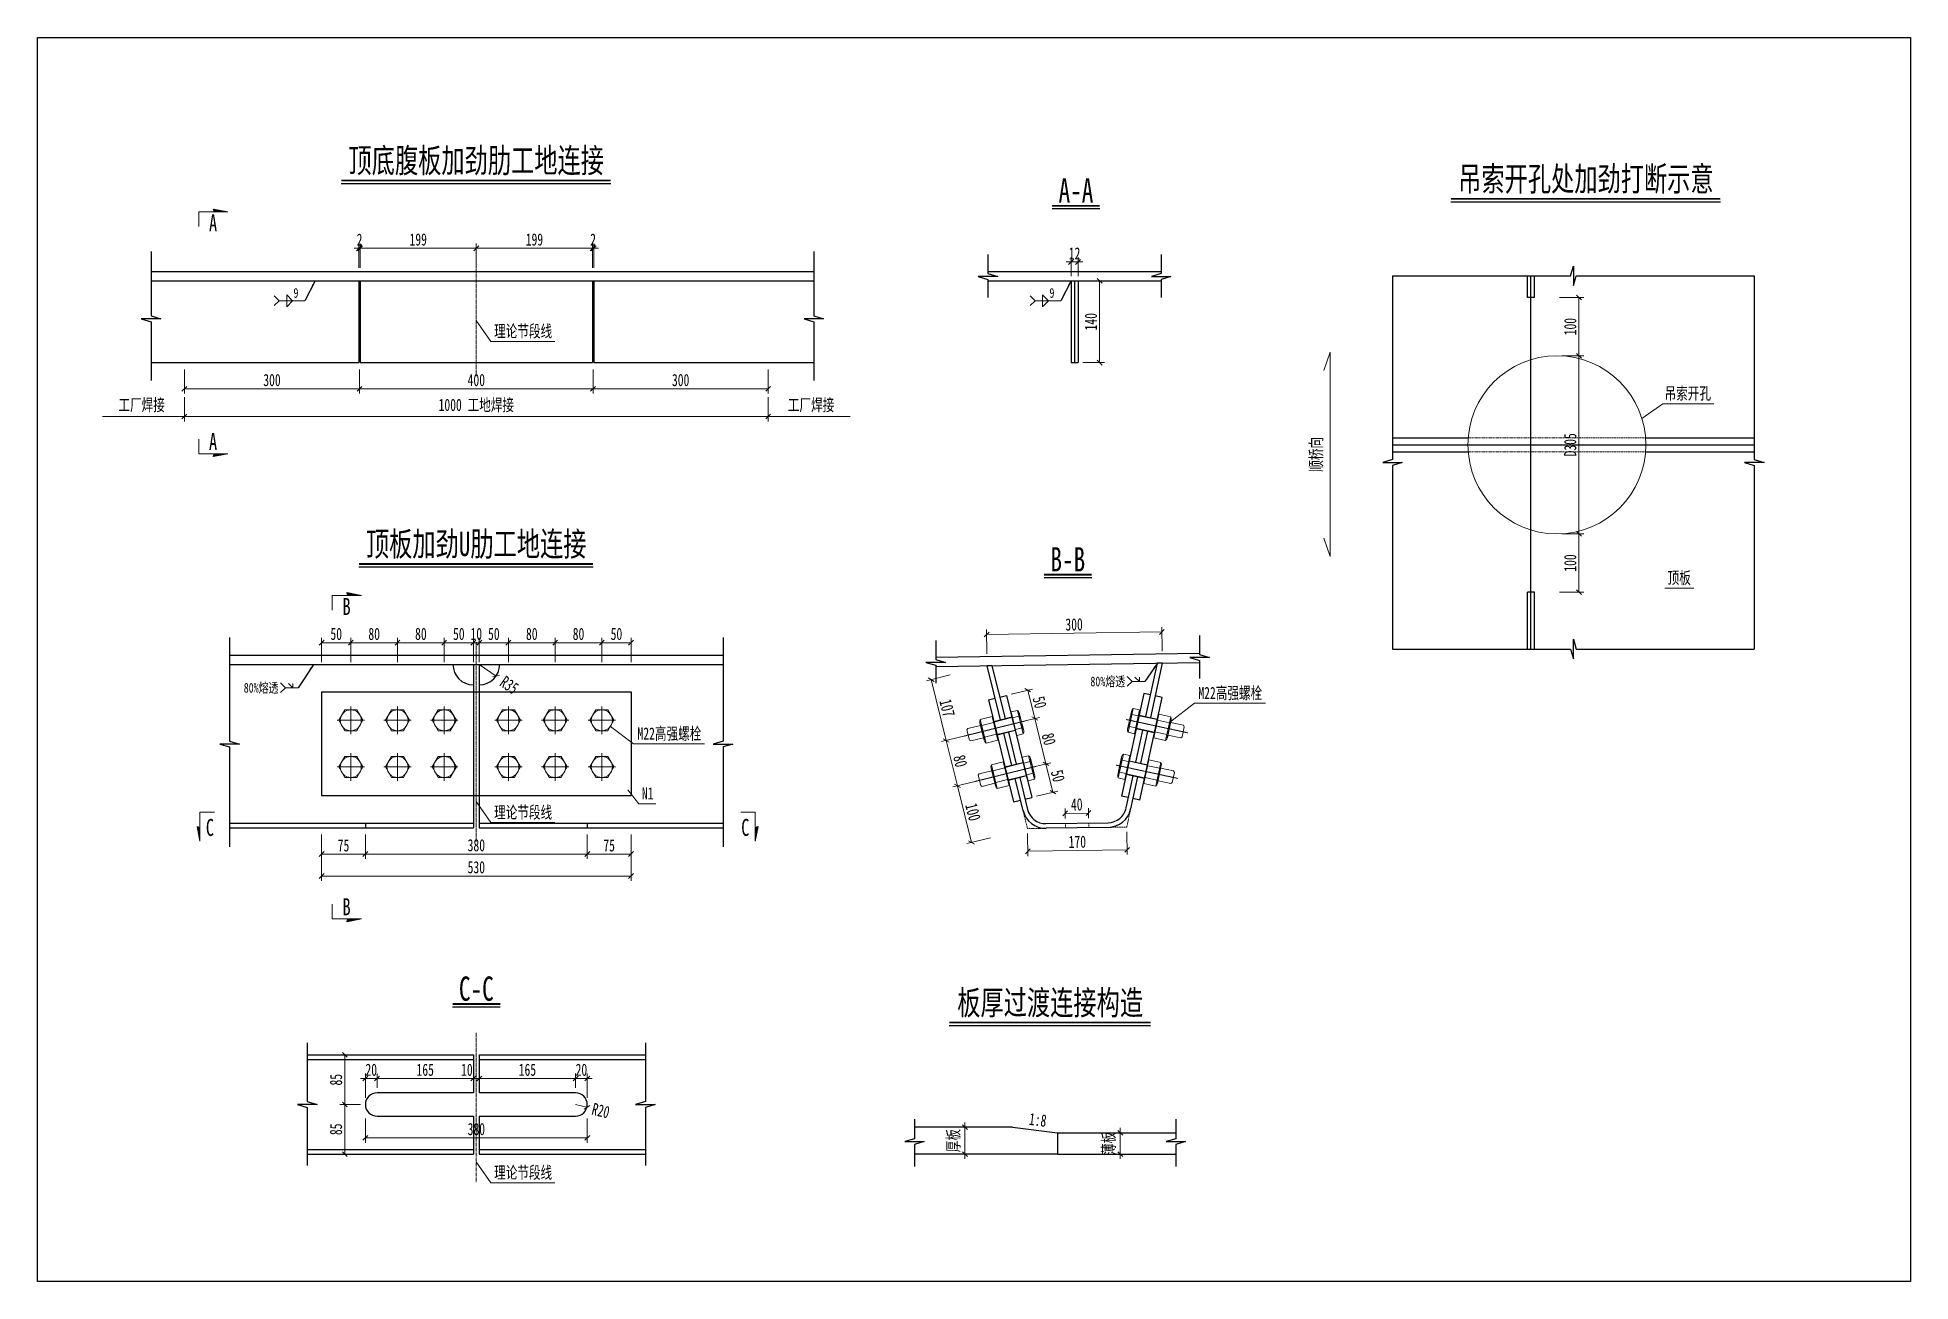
# Model space of a CAD drawing. Header units: millimetres. Extents: x 144887 to 156007, y -97691 to -90952.
# Drawn here: x 152798 to 156007, y -93083 to -90952 of the extents above; entities that cross this region are included whole.
import ezdxf
from ezdxf.enums import TextEntityAlignment as Align

# ---------------------------------------------------------------- set-up
doc = ezdxf.new("R2010")
doc.units = ezdxf.units.MM
doc.linetypes.add('CENTER2', pattern=[28.575, 19.05, -3.175, 3.175, -3.175])
doc.linetypes.add('DASHED', pattern=[0.75, 0.5, -0.25])
doc.layers.get('Defpoints').update_dxf_attribs({"color": 8})
for name, color, linetype, lineweight in [('CENTER', 2, 'CENTER2', 13), ('Dim', 4, 'Continuous', 15), ('中心线', 2, 'CENTER2', 15), ('文字', 7, 'Continuous', 15), ('标注线及字体', 2, 'Continuous', 15), ('细实线', 4, 'Continuous', 15), ('虚线', 7, 'DASHED', 13), ('钢板双线', 2, 'Continuous', 13), ('钢板粗线', 1, 'Continuous', 25)]:
    doc.layers.add(name, color=color, linetype=linetype, lineweight=lineweight)
doc.layers.add('Text', color=4, linetype='Continuous')
doc.styles.add('111', font='', dxfattribs={"width": 0.7})
doc.styles.add('BM_Dim', font='', dxfattribs={"width": 0.85})
doc.styles.add('SMEDI', font='', dxfattribs={"width": 0.75})
doc.styles.get("Standard").update_dxf_attribs({"font": ''})
doc.styles.get('111').set_extended_font_data('仿宋_GB2312')
doc.styles.get('BM_Dim').set_extended_font_data('仿宋_GB2312')
doc.styles.get('SMEDI').set_extended_font_data('仿宋_GB2312')
doc.styles.get('Standard').set_extended_font_data('仿宋_GB2312')
doc.dimstyles.new('200', dxfattribs={"dimscale": 0, "dimtxt": 2.5, "dimasz": 1, "dimexe": 1, "dimexo": 1, "dimgap": 0.6, "dimtad": 1, "dimdec": 0, "dimdsep": 46, "dimtxsty": '111', "dimblk": 'OBLIQUE', "dimcen": 0, "dimclrd": 4, "dimclre": 4, "dimclrt": 4, "dimadec": 1, "dimazin": 2, "dimtfac": 1, "dimtdec": 0, "dimtix": 1, "dimtmove": 2, "dimatfit": 3, "dimfxl": 4, "dimfxlon": 1, "dimtolj": 1, "dimlwd": -1, "dimlwe": -1, "dimarcsym": 0})
doc.dimstyles.new('MSteel_1.0_1.0', dxfattribs={"dimtxt": 3, "dimasz": 1.2, "dimexe": 1, "dimexo": 1, "dimgap": 1, "dimtad": 3, "dimtoh": 1, "dimdec": 0, "dimzin": 0, "dimdsep": 46, "dimtxsty": 'Standard', "dimblk": 'ARCHTICK', "dimcen": 0.09, "dimclrd": 3, "dimclre": 3, "dimadec": 0, "dimazin": 0, "dimtfac": 1, "dimtdec": 4, "dimtofl": 0, "dimtmove": 0, "dimatfit": 3, "dimfxl": 1, "dimtolj": 1, "dimtzin": 0, "dimarcsym": 0})

msp = doc.modelspace()

# ---------------------------------------------------------------- texts
at = {"layer": 'Text', "style": 'SMEDI', "width": 0.75}
for p in [(153237, -91389.4), (154531.9, -91389.4)]:
    msp.add_text('9', height=16.7, dxfattribs=at).set_placement(p, align=Align.MIDDLE_LEFT)
at = {"layer": '文字', "style": 'BM_Dim', "width": 0.7}
for s, p in [('A', (153099.3, -91284.1)), ('A', (153099.3, -91658.6)), ('B', (153328, -91941.3)), ('C', (154010.9, -92319.8)), ('B', (153328, -92455.8))]:
    msp.add_text(s, height=29.2, dxfattribs=at).set_placement(p, align=Align.CENTER)
for s, p in [('理论节段线', (153630.4, -91471.5)), ('吊索开孔', (155625.3, -91578.1)), ('工厂焊接', (152976.9, -91597.9)), ('工厂焊接', (154123.6, -91597.9)), ('顶板', (155610.6, -91894.2)), ('M22高强螺栓', (154841.6, -92091.5)), ('M22高强螺栓', (153881, -92161)), ('N1', (153843.7, -92263.6)), ('理论节段线', (153630.4, -92296)), ('理论节段线', (153630.4, -92913.2))]:
    msp.add_text(s, height=20.83, dxfattribs=at).set_placement(p, align=Align.BOTTOM_CENTER)
for s, rotation, p in [('顺桥向', 90, (155005.2, -91666)), ('1:8', 352.875, (154509.9, -92822.8))]:
    msp.add_text(s, height=20.83, rotation=rotation, dxfattribs=at).set_placement(p, align=Align.BOTTOM_CENTER)
msp.add_text('C', height=29.2, rotation=360, dxfattribs=at).set_placement((153093.9, -92319.8), align=Align.CENTER)
at = {"layer": '标注线及字体', "style": '111', "width": 0.7}
for s, p in [('顶底腹板加劲肋工地连接', (153550, -91161.7)), ('吊索开孔处加劲打断示意', (155450.8, -91193.1)), ('A-A', (154577.3, -91213.7)), ('顶板加劲U肋工地连接', (153550, -91818.8)), ('B-B', (154563.4, -91845.9)), ('C-C', (153550.2, -92581.5)), ('板厚过渡连接构造', (154533.1, -92604.7))]:
    msp.add_text(s, height=41.67, dxfattribs=at).set_placement(p, align=Align.MIDDLE)

# ---------------------------------------------------------------- blocks, each defined once
blk = doc.blocks.new('_Oblique')
at = {"color": 0, "linetype": 'ByBlock', "lineweight": -2}
blk.add_line((-0.5, -0.5), (0.5, 0.5), dxfattribs=at)
blk = doc.blocks.new('*D855')
at = {"layer": 'Defpoints', "color": 0}
for p in [(153351.2, -91312.9), (153349.2, -91368.8), (153351.2, -91368.8)]:
    blk.add_point(p, dxfattribs=at)
at = {"layer": '细实线', "color": 4}
for p, q in [((153349.2, -91346.2), (153349.2, -91304.6)), ((153351.2, -91346.2), (153351.2, -91304.6)), ((153349.2, -91312.9), (153340.9, -91312.9)), ((153349.2, -91312.9), (153351.2, -91312.9)), ((153351.2, -91312.9), (153359.6, -91312.9))]:
    blk.add_line(p, q, dxfattribs=at)
at = {"layer": '细实线', "color": 4, "xscale": 8.333333333333332, "yscale": 8.333333333333332, "zscale": 8.333333333333332}
blk.add_blockref('_Oblique', (153349.2, -91312.9), dxfattribs=at)
at = {"layer": '细实线', "color": 4, "xscale": 8.333333333333332, "yscale": 8.333333333333332, "zscale": 8.333333333333332, "rotation": 180}
blk.add_blockref('_Oblique', (153351.2, -91312.9), dxfattribs=at)
at = {"layer": '细实线', "color": 4, "insert": (153350.2, -91298.2), "char_height": 20.83, "attachment_point": 5, "style": '111'}
blk.add_mtext('\\A1;2', dxfattribs=at)
blk = doc.blocks.new('*D856')
at = {"layer": 'Defpoints', "color": 0}
for p in [(153550.2, -91312.9), (153351.2, -91368.8), (153550.2, -91368.8)]:
    blk.add_point(p, dxfattribs=at)
at = {"layer": '细实线', "color": 4}
for p, q in [((153351.2, -91346.2), (153351.2, -91304.6)), ((153550.2, -91346.2), (153550.2, -91304.6)), ((153351.2, -91312.9), (153550.2, -91312.9))]:
    blk.add_line(p, q, dxfattribs=at)
at = {"layer": '细实线', "color": 4, "xscale": 8.333333333333332, "yscale": 8.333333333333332, "zscale": 8.333333333333332, "rotation": 180}
blk.add_blockref('_Oblique', (153351.2, -91312.9), dxfattribs=at)
at = {"layer": '细实线', "color": 4, "xscale": 8.333333333333332, "yscale": 8.333333333333332, "zscale": 8.333333333333332}
blk.add_blockref('_Oblique', (153550.2, -91312.9), dxfattribs=at)
at = {"layer": '细实线', "color": 4, "insert": (153450.7, -91298), "char_height": 20.83, "attachment_point": 5, "style": '111'}
blk.add_mtext('\\A1;199', dxfattribs=at)
blk = doc.blocks.new('*D857')
at = {"layer": 'Defpoints', "color": 0}
for p in [(153751.2, -91312.9), (153749.2, -91368.8), (153751.2, -91368.8)]:
    blk.add_point(p, dxfattribs=at)
at = {"layer": '细实线', "color": 4}
for p, q in [((153749.2, -91346.2), (153749.2, -91304.6)), ((153751.2, -91346.2), (153751.2, -91304.6)), ((153749.2, -91312.9), (153740.9, -91312.9)), ((153749.2, -91312.9), (153751.2, -91312.9)), ((153751.2, -91312.9), (153759.6, -91312.9))]:
    blk.add_line(p, q, dxfattribs=at)
at = {"layer": '细实线', "color": 4, "xscale": 8.333333333333332, "yscale": 8.333333333333332, "zscale": 8.333333333333332}
blk.add_blockref('_Oblique', (153749.2, -91312.9), dxfattribs=at)
at = {"layer": '细实线', "color": 4, "xscale": 8.333333333333332, "yscale": 8.333333333333332, "zscale": 8.333333333333332, "rotation": 180}
blk.add_blockref('_Oblique', (153751.2, -91312.9), dxfattribs=at)
at = {"layer": '细实线', "color": 4, "insert": (153750.2, -91298.2), "char_height": 20.83, "attachment_point": 5, "style": '111'}
blk.add_mtext('\\A1;2', dxfattribs=at)
blk = doc.blocks.new('*D858')
at = {"layer": 'Defpoints', "color": 0}
for p in [(153550.2, -91312.9), (153550.2, -91368.8), (153749.2, -91368.8)]:
    blk.add_point(p, dxfattribs=at)
at = {"layer": '细实线', "color": 4}
for p, q in [((153550.2, -91346.2), (153550.2, -91304.6)), ((153749.2, -91346.2), (153749.2, -91304.6)), ((153749.2, -91312.9), (153550.2, -91312.9))]:
    blk.add_line(p, q, dxfattribs=at)
at = {"layer": '细实线', "color": 4, "xscale": 8.333333333333332, "yscale": 8.333333333333332, "zscale": 8.333333333333332, "rotation": 180}
blk.add_blockref('_Oblique', (153550.2, -91312.9), dxfattribs=at)
at = {"layer": '细实线', "color": 4, "xscale": 8.333333333333332, "yscale": 8.333333333333332, "zscale": 8.333333333333332}
blk.add_blockref('_Oblique', (153749.2, -91312.9), dxfattribs=at)
at = {"layer": '细实线', "color": 4, "insert": (153649.7, -91298), "char_height": 20.83, "attachment_point": 5, "style": '111'}
blk.add_mtext('\\A1;199', dxfattribs=at)
blk = doc.blocks.new('*D859')
at = {"layer": 'Defpoints', "color": 0}
for p in [(153350.2, -91508.8), (153750.2, -91508.8), (153750.2, -91553.7)]:
    blk.add_point(p, dxfattribs=at)
at = {"layer": '细实线', "color": 4}
for p, q in [((153350.2, -91520.4), (153350.2, -91562)), ((153750.2, -91520.4), (153750.2, -91562)), ((153350.2, -91553.7), (153750.2, -91553.7))]:
    blk.add_line(p, q, dxfattribs=at)
at = {"layer": '细实线', "color": 4, "xscale": 8.333333333333332, "yscale": 8.333333333333332, "zscale": 8.333333333333332, "rotation": 180}
blk.add_blockref('_Oblique', (153350.2, -91553.7), dxfattribs=at)
at = {"layer": '细实线', "color": 4, "xscale": 8.333333333333332, "yscale": 8.333333333333332, "zscale": 8.333333333333332}
blk.add_blockref('_Oblique', (153750.2, -91553.7), dxfattribs=at)
at = {"layer": '细实线', "color": 4, "insert": (153550.2, -91538.8), "char_height": 20.83, "attachment_point": 5, "style": '111'}
blk.add_mtext('\\A1;400', dxfattribs=at)
blk = doc.blocks.new('*D860')
at = {"layer": 'Defpoints', "color": 0}
for p in [(153050.2, -91508.8), (153350.2, -91508.8), (153050.2, -91553.7)]:
    blk.add_point(p, dxfattribs=at)
at = {"layer": '细实线', "color": 4}
for p, q in [((153050.2, -91520.4), (153050.2, -91562)), ((153350.2, -91520.4), (153350.2, -91562)), ((153350.2, -91553.7), (153050.2, -91553.7))]:
    blk.add_line(p, q, dxfattribs=at)
at = {"layer": '细实线', "color": 4, "xscale": 8.333333333333332, "yscale": 8.333333333333332, "zscale": 8.333333333333332, "rotation": 180}
blk.add_blockref('_Oblique', (153050.2, -91553.7), dxfattribs=at)
at = {"layer": '细实线', "color": 4, "xscale": 8.333333333333332, "yscale": 8.333333333333332, "zscale": 8.333333333333332}
blk.add_blockref('_Oblique', (153350.2, -91553.7), dxfattribs=at)
at = {"layer": '细实线', "color": 4, "insert": (153200.2, -91538.8), "char_height": 20.83, "attachment_point": 5, "style": '111'}
blk.add_mtext('\\A1;300', dxfattribs=at)
blk = doc.blocks.new('*D861')
at = {"layer": 'Defpoints', "color": 0}
for p in [(153750.2, -91508.8), (154050.2, -91508.8), (154050.2, -91553.7)]:
    blk.add_point(p, dxfattribs=at)
at = {"layer": '细实线', "color": 4}
for p, q in [((153750.2, -91520.4), (153750.2, -91562)), ((154050.2, -91520.4), (154050.2, -91562)), ((153750.2, -91553.7), (154050.2, -91553.7))]:
    blk.add_line(p, q, dxfattribs=at)
at = {"layer": '细实线', "color": 4, "xscale": 8.333333333333332, "yscale": 8.333333333333332, "zscale": 8.333333333333332, "rotation": 180}
blk.add_blockref('_Oblique', (153750.2, -91553.7), dxfattribs=at)
at = {"layer": '细实线', "color": 4, "xscale": 8.333333333333332, "yscale": 8.333333333333332, "zscale": 8.333333333333332}
blk.add_blockref('_Oblique', (154050.2, -91553.7), dxfattribs=at)
at = {"layer": '细实线', "color": 4, "insert": (153900.2, -91538.8), "char_height": 20.83, "attachment_point": 5, "style": '111'}
blk.add_mtext('\\A1;300', dxfattribs=at)
blk = doc.blocks.new('*D862')
at = {"layer": 'Defpoints', "color": 0}
for p in [(153050.2, -91544.1), (154050.2, -91544.1), (154050.2, -91601.2)]:
    blk.add_point(p, dxfattribs=at)
at = {"layer": '细实线', "color": 4}
for p, q in [((153050.2, -91567.9), (153050.2, -91609.6)), ((154050.2, -91567.9), (154050.2, -91609.6)), ((153050.2, -91601.2), (154050.2, -91601.2))]:
    blk.add_line(p, q, dxfattribs=at)
at = {"layer": '细实线', "color": 4, "xscale": 8.333333333333332, "yscale": 8.333333333333332, "zscale": 8.333333333333332, "rotation": 180}
blk.add_blockref('_Oblique', (153050.2, -91601.2), dxfattribs=at)
at = {"layer": '细实线', "color": 4, "xscale": 8.333333333333332, "yscale": 8.333333333333332, "zscale": 8.333333333333332}
blk.add_blockref('_Oblique', (154050.2, -91601.2), dxfattribs=at)
at = {"layer": '细实线', "color": 4, "insert": (153550.2, -91582.4), "char_height": 20.833, "attachment_point": 5, "style": '111'}
blk.add_mtext('\\A1;1000 工地焊接', dxfattribs=at)
blk = doc.blocks.new('*D863')
at = {"layer": 'Defpoints', "color": 0}
for p in [(155401.1, -91497.2), (155401.1, -91802.2), (155438.9, -91802.2)]:
    blk.add_point(p, dxfattribs=at)
at = {"layer": '细实线', "color": 4}
for p, q in [((155409.4, -91497.2), (155447.2, -91497.2)), ((155438.9, -91497.2), (155438.9, -91802.2)), ((155409.4, -91802.2), (155447.2, -91802.2))]:
    blk.add_line(p, q, dxfattribs=at)
at = {"layer": '细实线', "color": 4, "xscale": 8.333333333333332, "yscale": 8.333333333333332, "zscale": 8.333333333333332}
for p, rotation in [((155438.9, -91497.2), 90), ((155438.9, -91802.2), 270)]:
    blk.add_blockref('_Oblique', p, dxfattribs=dict(at, rotation=rotation))
at = {"layer": '细实线', "color": 4, "insert": (155424, -91649.7), "char_height": 20.83, "attachment_point": 5, "rotation": 90, "style": '111'}
blk.add_mtext('\\A1;D305', dxfattribs=at)
blk = doc.blocks.new('*D864')
at = {"layer": 'Defpoints', "color": 0}
for p in [(155401.1, -91802.2), (155362.5, -91902.2), (155438.9, -91902.2)]:
    blk.add_point(p, dxfattribs=at)
at = {"layer": '细实线', "color": 4}
for p, q in [((155409.4, -91802.2), (155447.2, -91802.2)), ((155438.9, -91802.2), (155438.9, -91902.2)), ((155405.5, -91902.2), (155447.2, -91902.2))]:
    blk.add_line(p, q, dxfattribs=at)
at = {"layer": '细实线', "color": 4, "xscale": 8.333333333333332, "yscale": 8.333333333333332, "zscale": 8.333333333333332}
for p, rotation in [((155438.9, -91802.2), 90), ((155438.9, -91902.2), 270)]:
    blk.add_blockref('_Oblique', p, dxfattribs=dict(at, rotation=rotation))
at = {"layer": '细实线', "color": 4, "insert": (155424, -91852.2), "char_height": 20.83, "attachment_point": 5, "rotation": 90, "style": '111'}
blk.add_mtext('\\A1;100', dxfattribs=at)
blk = doc.blocks.new('*D865')
at = {"layer": 'Defpoints', "color": 0}
for p in [(155362.5, -91397.2), (155438.9, -91397.2), (155401.1, -91497.2)]:
    blk.add_point(p, dxfattribs=at)
at = {"layer": '细实线', "color": 4}
for p, q in [((155405.5, -91397.2), (155447.2, -91397.2)), ((155438.9, -91497.2), (155438.9, -91397.2)), ((155409.4, -91497.2), (155447.2, -91497.2))]:
    blk.add_line(p, q, dxfattribs=at)
at = {"layer": '细实线', "color": 4, "xscale": 8.333333333333332, "yscale": 8.333333333333332, "zscale": 8.333333333333332}
for p, rotation in [((155438.9, -91397.2), 90), ((155438.9, -91497.2), 270)]:
    blk.add_blockref('_Oblique', p, dxfattribs=dict(at, rotation=rotation))
at = {"layer": '细实线', "color": 4, "insert": (155424, -91447.2), "char_height": 20.83, "attachment_point": 5, "rotation": 90, "style": '111'}
blk.add_mtext('\\A1;100', dxfattribs=at)
blk = doc.blocks.new('角焊缝1')
at = {"layer": 'Dim'}
blk.add_line((-3101.17, 370.22), (-3106.48, 370.22), dxfattribs=at)
blk.add_lwpolyline([(-3107.48, 369.22), (-3106.48, 370.22), (-3107.48, 371.22)], dxfattribs=at)
blk.add_lwpolyline([(-3104.91, 371.45), (-3104.91, 368.99), (-3103.68, 370.22)], close=True, dxfattribs=at)
blk = doc.blocks.new('_ArchTick')
at = {"color": 0, "linetype": 'ByBlock', "const_width": 0.15}
blk.add_lwpolyline([(-0.5, -0.5), (0.5, 0.5)], dxfattribs=at)
blk = doc.blocks.new('剖面箭头')
at = {"ltscale": 10}
h = blk.add_hatch(dxfattribs=at)
h.set_pattern_fill('ANSI31', color=2, style=0)
h.set_pattern_definition([(45, (-182.99888, -777.8594), (-0.088388348, 0.088388348), [])])
h.paths.add_polyline_path([(6, -3), (3.15, -3), (3, -3.6)])
at = {"color": 3, "ltscale": 10}
blk.add_line((0, 0), (0, -3), dxfattribs=at)
at = {"color": 2, "ltscale": 10}
for p, q in [((0, -3), (6, -3)), ((6, -3), (3, -3.6)), ((3, -3.6), (3.15, -3))]:
    blk.add_line(p, q, dxfattribs=at)
blk = doc.blocks.new('*D866')
at = {"layer": 'Defpoints', "color": 0}
for p in [(154580.9, -91368.8), (154580.9, -91508.8), (154617.9, -91508.8)]:
    blk.add_point(p, dxfattribs=at)
at = {"layer": '细实线', "color": 4}
for p, q in [((154589.2, -91368.8), (154626.3, -91368.8)), ((154617.9, -91368.8), (154617.9, -91508.8)), ((154589.2, -91508.8), (154626.3, -91508.8))]:
    blk.add_line(p, q, dxfattribs=at)
at = {"layer": '细实线', "color": 4, "xscale": 8.333333333333332, "yscale": 8.333333333333332, "zscale": 8.333333333333332}
for p, rotation in [((154617.9, -91368.8), 90), ((154617.9, -91508.8), 270)]:
    blk.add_blockref('_Oblique', p, dxfattribs=dict(at, rotation=rotation))
at = {"layer": '细实线', "color": 4, "insert": (154603, -91438.8), "char_height": 20.83, "attachment_point": 5, "rotation": 90, "style": '111'}
blk.add_mtext('\\A1;140', dxfattribs=at)
blk = doc.blocks.new('*D867')
at = {"layer": 'Defpoints', "color": 0}
for p in [(154580.9, -91336.4), (154568.9, -91368.8), (154580.9, -91368.8)]:
    blk.add_point(p, dxfattribs=at)
at = {"layer": '细实线', "color": 4}
for p, q in [((154568.9, -91336.4), (154560.5, -91336.4)), ((154568.9, -91360.5), (154568.9, -91328.1)), ((154568.9, -91336.4), (154580.9, -91336.4)), ((154580.9, -91360.5), (154580.9, -91328.1)), ((154580.9, -91336.4), (154589.2, -91336.4))]:
    blk.add_line(p, q, dxfattribs=at)
at = {"layer": '细实线', "color": 4, "xscale": 8.333333333333332, "yscale": 8.333333333333332, "zscale": 8.333333333333332}
blk.add_blockref('_Oblique', (154568.9, -91336.4), dxfattribs=at)
at = {"layer": '细实线', "color": 4, "xscale": 8.333333333333332, "yscale": 8.333333333333332, "zscale": 8.333333333333332, "rotation": 180}
blk.add_blockref('_Oblique', (154580.9, -91336.4), dxfattribs=at)
at = {"layer": '细实线', "color": 4, "insert": (154574.9, -91321.7), "char_height": 20.83, "attachment_point": 5, "style": '111'}
blk.add_mtext('\\A1;12', dxfattribs=at)
blk = doc.blocks.new('*D868')
at = {"layer": 'Defpoints', "color": 0}
for p in [(154402.7, -92818.9), (154387.2, -92865), (154402.7, -92865)]:
    blk.add_point(p, dxfattribs=at)
at = {"layer": '细实线', "color": 4}
for p, q in [((154387.2, -92818.9), (154387.2, -92810.6)), ((154394.4, -92818.9), (154378.8, -92818.9)), ((154387.2, -92818.9), (154387.2, -92865)), ((154394.4, -92865), (154378.8, -92865)), ((154387.2, -92865), (154387.2, -92873.3))]:
    blk.add_line(p, q, dxfattribs=at)
at = {"layer": '细实线', "color": 4, "xscale": 8.333333333333332, "yscale": 8.333333333333332, "zscale": 8.333333333333332}
for p, rotation in [((154387.2, -92818.9), 270), ((154387.2, -92865), 90)]:
    blk.add_blockref('_Oblique', p, dxfattribs=dict(at, rotation=rotation))
at = {"layer": '细实线', "color": 4, "insert": (154368.4, -92841.9), "char_height": 20.83, "attachment_point": 5, "rotation": 90, "style": '111'}
blk.add_mtext('\\A1;厚板', dxfattribs=at)
blk = doc.blocks.new('*D869')
at = {"layer": 'Defpoints', "color": 0}
for p in [(154682.7, -92828.5), (154653.2, -92865), (154682.7, -92865)]:
    blk.add_point(p, dxfattribs=at)
at = {"layer": '细实线', "color": 4}
for p, q in [((154674.4, -92828.5), (154644.9, -92828.5)), ((154653.2, -92828.5), (154653.2, -92820.2)), ((154653.2, -92828.5), (154653.2, -92865)), ((154674.4, -92865), (154644.9, -92865)), ((154653.2, -92865), (154653.2, -92873.3))]:
    blk.add_line(p, q, dxfattribs=at)
at = {"layer": '细实线', "color": 4, "xscale": 8.333333333333332, "yscale": 8.333333333333332, "zscale": 8.333333333333332}
for p, rotation in [((154653.2, -92828.5), 270), ((154653.2, -92865), 90)]:
    blk.add_blockref('_Oblique', p, dxfattribs=dict(at, rotation=rotation))
at = {"layer": '细实线', "color": 4, "insert": (154634.4, -92846.7), "char_height": 20.83, "attachment_point": 5, "rotation": 90, "style": '111'}
blk.add_mtext('\\A1;薄板', dxfattribs=at)
blk = doc.blocks.new('*D870')
at = {"layer": 'Defpoints', "color": 0}
for p in [(153360.2, -92306), (153740.2, -92306), (153740.2, -92350.8)]:
    blk.add_point(p, dxfattribs=at)
at = {"layer": '细实线', "color": 4}
for p, q in [((153360.2, -92317.5), (153360.2, -92359.1)), ((153740.2, -92317.5), (153740.2, -92359.1)), ((153360.2, -92350.8), (153740.2, -92350.8))]:
    blk.add_line(p, q, dxfattribs=at)
at = {"layer": '细实线', "color": 4, "xscale": 8.333333333333332, "yscale": 8.333333333333332, "zscale": 8.333333333333332, "rotation": 180}
blk.add_blockref('_Oblique', (153360.2, -92350.8), dxfattribs=at)
at = {"layer": '细实线', "color": 4, "xscale": 8.333333333333332, "yscale": 8.333333333333332, "zscale": 8.333333333333332}
blk.add_blockref('_Oblique', (153740.2, -92350.8), dxfattribs=at)
at = {"layer": '细实线', "color": 4, "insert": (153550.2, -92335.9), "char_height": 20.83, "attachment_point": 5, "style": '111'}
blk.add_mtext('\\A1;380', dxfattribs=at)
blk = doc.blocks.new('U肋焊缝2')
at = {"layer": 'Dim'}
blk.add_line((0, 0), (-2.66, 0), dxfattribs=at)
blk.add_lwpolyline([(-3.66, 1), (-2.66, 0), (-3.66, -1)], dxfattribs=at)
at = {"layer": '细实线'}
blk.add_lwpolyline([(-2.05, 0.89), (-1.14, 0), (-1.14, 0.89)], dxfattribs=at)
at = {"layer": 'Text', "style": 'SMEDI', "width": 0.75}
blk.add_text('80%熔透', height=2, dxfattribs=at).set_placement((-11.22, 0), align=Align.MIDDLE_LEFT)
blk = doc.blocks.new('*D871')
at = {"layer": 'Defpoints', "color": 0}
for p in [(153555.2, -92026), (153584.1, -92045.8)]:
    blk.add_point(p, dxfattribs=at)
at = {"layer": '细实线', "color": 4}
for p, q in [((153584.1, -92045.8), (153555.2, -92026)), ((153555.2, -92026), (153584.1, -92045.8))]:
    blk.add_line(p, q, dxfattribs=at)
at = {"layer": '细实线', "color": 4, "xscale": 8.333333333333332, "yscale": 8.333333333333332, "zscale": 8.333333333333332, "rotation": 325.4555281770382}
blk.add_blockref('_Oblique', (153584.1, -92045.8), dxfattribs=at)
at = {"layer": '细实线', "color": 4, "insert": (153606.7, -92061.4), "char_height": 20.83, "attachment_point": 5, "rotation": 325.4555, "style": '111'}
blk.add_mtext('\\A1;R35', dxfattribs=at)
blk = doc.blocks.new('螺栓')
at = {"layer": 'CENTER', "ltscale": 0.01}
blk.add_line((-3.1, -101.8), (0.2, 6), dxfattribs=at)
at = {"layer": '钢板双线', "ltscale": 0.01}
for p, q in [((15.6, -0.5), (-15.6, 0.5)), ((-20.8, -1.4), (-21.2, -12.6)), ((20.4, -13.8), (-21.2, -12.6)), ((20.7, -2.6), (-20.8, -1.4)), ((-16.3, -13.5), (-17, -12.7)), ((15.4, -14.5), (-16.3, -13.5)), ((-10.4, -1.7), (-10.8, -12.9)), ((10.3, -2.3), (10, -13.5)), ((16.2, -13.7), (15.4, -14.5)), ((20.7, -2.6), (20.4, -13.8)), ((-22.9, -66.9), (-22.2, -46.1)), ((19.3, -47.4), (-22.2, -46.1)), ((-17.3, -45.5), (-18.1, -46.3)), ((14.4, -46.5), (-17.3, -45.5)), ((-12.5, -67.2), (-11.8, -46.5)), ((8.3, -67.9), (9, -47.1)), ((15.2, -47.3), (14.4, -46.5)), ((18.7, -68.2), (19.3, -47.4)), ((18.7, -68.2), (-22.9, -66.9)), ((13.4, -70), (-17.7, -69.1)), ((-13.8, -91.6), (-13.1, -69.2)), ((-11.9, -93.7), (-13.8, -91.6)), ((6.1, -94.2), (-11.9, -93.7)), ((8.2, -92.3), (6.1, -94.2)), ((8.2, -92.3), (8.9, -69.9))]:
    blk.add_line(p, q, dxfattribs=at)
at = {"layer": '钢板双线'}
for p, q in [((-13.4, -45.6), (-12.4, -13.6)), ((-12.4, -45.6), (-11.4, -13.7)), ((9.6, -46.3), (10.6, -14.3)), ((9.6, -46.3), (10.6, -14.3)), ((10.6, -46.3), (11.6, -14.4)), ((10.6, -46.3), (11.6, -14.4))]:
    blk.add_line(p, q, dxfattribs=at)
at = {"layer": '钢板双线', "ltscale": 0.01}
for centre, radius, start, end in [((-15.8, -7.3), 7.75, 46.1372, 130.3441), ((-0.9, -28), 28, 66.4538, 110.0274), ((15.3, -8.2), 7.75, 46.1372, 130.3441), ((-17.5, -61.3), 7.75, 226.1372, 310.3441), ((-1.3, -41.6), 28, 246.4538, 290.0274), ((13.7, -62.3), 7.75, 226.1372, 310.3441)]:
    blk.add_arc(centre, radius, start, end, dxfattribs=at)
blk = doc.blocks.new('*D873')
at = {"layer": 'Defpoints', "color": 0}
for p in [(153285.2, -91988.7), (153285.2, -92098.1), (153335.2, -92098.1)]:
    blk.add_point(p, dxfattribs=at)
at = {"layer": '细实线', "color": 4}
for p, q in [((153285.2, -92022.1), (153285.2, -91980.4)), ((153335.2, -92022.1), (153335.2, -91980.4)), ((153335.2, -91988.7), (153285.2, -91988.7))]:
    blk.add_line(p, q, dxfattribs=at)
at = {"layer": '细实线', "color": 4, "xscale": 8.333333333333332, "yscale": 8.333333333333332, "zscale": 8.333333333333332, "rotation": 180}
blk.add_blockref('_Oblique', (153285.2, -91988.7), dxfattribs=at)
at = {"layer": '细实线', "color": 4, "xscale": 8.333333333333332, "yscale": 8.333333333333332, "zscale": 8.333333333333332}
blk.add_blockref('_Oblique', (153335.2, -91988.7), dxfattribs=at)
at = {"layer": '细实线', "color": 4, "insert": (153310.2, -91973.8), "char_height": 20.83, "attachment_point": 5, "style": '111'}
blk.add_mtext('\\A1;50', dxfattribs=at)
blk = doc.blocks.new('*D874')
at = {"layer": 'Defpoints', "color": 0}
for p in [(153335.2, -91988.7), (153335.2, -92098.1), (153415.2, -92098.1)]:
    blk.add_point(p, dxfattribs=at)
at = {"layer": '细实线', "color": 4}
for p, q in [((153335.2, -92022.1), (153335.2, -91980.4)), ((153415.2, -92022.1), (153415.2, -91980.4)), ((153415.2, -91988.7), (153335.2, -91988.7))]:
    blk.add_line(p, q, dxfattribs=at)
at = {"layer": '细实线', "color": 4, "xscale": 8.333333333333332, "yscale": 8.333333333333332, "zscale": 8.333333333333332, "rotation": 180}
blk.add_blockref('_Oblique', (153335.2, -91988.7), dxfattribs=at)
at = {"layer": '细实线', "color": 4, "xscale": 8.333333333333332, "yscale": 8.333333333333332, "zscale": 8.333333333333332}
blk.add_blockref('_Oblique', (153415.2, -91988.7), dxfattribs=at)
at = {"layer": '细实线', "color": 4, "insert": (153375.2, -91973.8), "char_height": 20.83, "attachment_point": 5, "style": '111'}
blk.add_mtext('\\A1;80', dxfattribs=at)
blk = doc.blocks.new('*D875')
at = {"layer": 'Defpoints', "color": 0}
for p in [(153415.2, -91988.7), (153415.2, -92098.1), (153495.2, -92098.1)]:
    blk.add_point(p, dxfattribs=at)
at = {"layer": '细实线', "color": 4}
for p, q in [((153415.2, -92022.1), (153415.2, -91980.4)), ((153495.2, -92022.1), (153495.2, -91980.4)), ((153495.2, -91988.7), (153415.2, -91988.7))]:
    blk.add_line(p, q, dxfattribs=at)
at = {"layer": '细实线', "color": 4, "xscale": 8.333333333333332, "yscale": 8.333333333333332, "zscale": 8.333333333333332, "rotation": 180}
blk.add_blockref('_Oblique', (153415.2, -91988.7), dxfattribs=at)
at = {"layer": '细实线', "color": 4, "xscale": 8.333333333333332, "yscale": 8.333333333333332, "zscale": 8.333333333333332}
blk.add_blockref('_Oblique', (153495.2, -91988.7), dxfattribs=at)
at = {"layer": '细实线', "color": 4, "insert": (153455.2, -91973.8), "char_height": 20.83, "attachment_point": 5, "style": '111'}
blk.add_mtext('\\A1;80', dxfattribs=at)
blk = doc.blocks.new('*D876')
at = {"layer": 'Defpoints', "color": 0}
for p in [(153495.2, -91988.7), (153495.2, -92098.1), (153545.2, -92098.1)]:
    blk.add_point(p, dxfattribs=at)
at = {"layer": '细实线', "color": 4}
for p, q in [((153495.2, -92022.1), (153495.2, -91980.4)), ((153545.2, -92022.1), (153545.2, -91980.4)), ((153545.2, -91988.7), (153495.2, -91988.7))]:
    blk.add_line(p, q, dxfattribs=at)
at = {"layer": '细实线', "color": 4, "xscale": 8.333333333333332, "yscale": 8.333333333333332, "zscale": 8.333333333333332, "rotation": 180}
blk.add_blockref('_Oblique', (153495.2, -91988.7), dxfattribs=at)
at = {"layer": '细实线', "color": 4, "xscale": 8.333333333333332, "yscale": 8.333333333333332, "zscale": 8.333333333333332}
blk.add_blockref('_Oblique', (153545.2, -91988.7), dxfattribs=at)
at = {"layer": '细实线', "color": 4, "insert": (153520.2, -91973.8), "char_height": 20.83, "attachment_point": 5, "style": '111'}
blk.add_mtext('\\A1;50', dxfattribs=at)
blk = doc.blocks.new('*D877')
at = {"layer": 'Defpoints', "color": 0}
for p in [(153545.2, -91988.7), (153545.2, -92098.1), (153555.2, -92098.1)]:
    blk.add_point(p, dxfattribs=at)
at = {"layer": '细实线', "color": 4}
for p, q in [((153545.2, -92022.1), (153545.2, -91980.4)), ((153555.2, -92022.1), (153555.2, -91980.4)), ((153545.2, -91988.7), (153536.9, -91988.7)), ((153555.2, -91988.7), (153545.2, -91988.7)), ((153555.2, -91988.7), (153563.6, -91988.7))]:
    blk.add_line(p, q, dxfattribs=at)
at = {"layer": '细实线', "color": 4, "xscale": 8.333333333333332, "yscale": 8.333333333333332, "zscale": 8.333333333333332}
blk.add_blockref('_Oblique', (153545.2, -91988.7), dxfattribs=at)
at = {"layer": '细实线', "color": 4, "xscale": 8.333333333333332, "yscale": 8.333333333333332, "zscale": 8.333333333333332, "rotation": 180}
blk.add_blockref('_Oblique', (153555.2, -91988.7), dxfattribs=at)
at = {"layer": '细实线', "color": 4, "insert": (153550.2, -91973.8), "char_height": 20.83, "attachment_point": 5, "style": '111'}
blk.add_mtext('\\A1;10', dxfattribs=at)
blk = doc.blocks.new('*D878')
at = {"layer": 'Defpoints', "color": 0}
for p in [(153815.2, -91988.7), (153765.2, -92098.1), (153815.2, -92098.1)]:
    blk.add_point(p, dxfattribs=at)
at = {"layer": '细实线', "color": 4}
for p, q in [((153765.2, -92022.1), (153765.2, -91980.4)), ((153815.2, -92022.1), (153815.2, -91980.4)), ((153765.2, -91988.7), (153815.2, -91988.7))]:
    blk.add_line(p, q, dxfattribs=at)
at = {"layer": '细实线', "color": 4, "xscale": 8.333333333333332, "yscale": 8.333333333333332, "zscale": 8.333333333333332, "rotation": 180}
blk.add_blockref('_Oblique', (153765.2, -91988.7), dxfattribs=at)
at = {"layer": '细实线', "color": 4, "xscale": 8.333333333333332, "yscale": 8.333333333333332, "zscale": 8.333333333333332}
blk.add_blockref('_Oblique', (153815.2, -91988.7), dxfattribs=at)
at = {"layer": '细实线', "color": 4, "insert": (153790.2, -91973.8), "char_height": 20.83, "attachment_point": 5, "style": '111'}
blk.add_mtext('\\A1;50', dxfattribs=at)
blk = doc.blocks.new('*D879')
at = {"layer": 'Defpoints', "color": 0}
for p in [(153765.2, -91988.7), (153685.2, -92098.1), (153765.2, -92098.1)]:
    blk.add_point(p, dxfattribs=at)
at = {"layer": '细实线', "color": 4}
for p, q in [((153685.2, -92022.1), (153685.2, -91980.4)), ((153765.2, -92022.1), (153765.2, -91980.4)), ((153685.2, -91988.7), (153765.2, -91988.7))]:
    blk.add_line(p, q, dxfattribs=at)
at = {"layer": '细实线', "color": 4, "xscale": 8.333333333333332, "yscale": 8.333333333333332, "zscale": 8.333333333333332, "rotation": 180}
blk.add_blockref('_Oblique', (153685.2, -91988.7), dxfattribs=at)
at = {"layer": '细实线', "color": 4, "xscale": 8.333333333333332, "yscale": 8.333333333333332, "zscale": 8.333333333333332}
blk.add_blockref('_Oblique', (153765.2, -91988.7), dxfattribs=at)
at = {"layer": '细实线', "color": 4, "insert": (153725.2, -91973.8), "char_height": 20.83, "attachment_point": 5, "style": '111'}
blk.add_mtext('\\A1;80', dxfattribs=at)
blk = doc.blocks.new('*D880')
at = {"layer": 'Defpoints', "color": 0}
for p in [(153685.2, -91988.7), (153605.2, -92098.1), (153685.2, -92098.1)]:
    blk.add_point(p, dxfattribs=at)
at = {"layer": '细实线', "color": 4}
for p, q in [((153605.2, -92022.1), (153605.2, -91980.4)), ((153685.2, -92022.1), (153685.2, -91980.4)), ((153605.2, -91988.7), (153685.2, -91988.7))]:
    blk.add_line(p, q, dxfattribs=at)
at = {"layer": '细实线', "color": 4, "xscale": 8.333333333333332, "yscale": 8.333333333333332, "zscale": 8.333333333333332, "rotation": 180}
blk.add_blockref('_Oblique', (153605.2, -91988.7), dxfattribs=at)
at = {"layer": '细实线', "color": 4, "xscale": 8.333333333333332, "yscale": 8.333333333333332, "zscale": 8.333333333333332}
blk.add_blockref('_Oblique', (153685.2, -91988.7), dxfattribs=at)
at = {"layer": '细实线', "color": 4, "insert": (153645.2, -91973.8), "char_height": 20.83, "attachment_point": 5, "style": '111'}
blk.add_mtext('\\A1;80', dxfattribs=at)
blk = doc.blocks.new('*D881')
at = {"layer": 'Defpoints', "color": 0}
for p in [(153605.2, -91988.7), (153555.2, -92098.1), (153605.2, -92098.1)]:
    blk.add_point(p, dxfattribs=at)
at = {"layer": '细实线', "color": 4}
for p, q in [((153555.2, -92022.1), (153555.2, -91980.4)), ((153605.2, -92022.1), (153605.2, -91980.4)), ((153555.2, -91988.7), (153605.2, -91988.7))]:
    blk.add_line(p, q, dxfattribs=at)
at = {"layer": '细实线', "color": 4, "xscale": 8.333333333333332, "yscale": 8.333333333333332, "zscale": 8.333333333333332, "rotation": 180}
blk.add_blockref('_Oblique', (153555.2, -91988.7), dxfattribs=at)
at = {"layer": '细实线', "color": 4, "xscale": 8.333333333333332, "yscale": 8.333333333333332, "zscale": 8.333333333333332}
blk.add_blockref('_Oblique', (153605.2, -91988.7), dxfattribs=at)
at = {"layer": '细实线', "color": 4, "insert": (153580.2, -91973.8), "char_height": 20.83, "attachment_point": 5, "style": '111'}
blk.add_mtext('\\A1;50', dxfattribs=at)
blk = doc.blocks.new('*D882')
at = {"layer": 'Defpoints', "color": 0}
for p in [(153285.2, -92250.6), (153360.2, -92298), (153285.2, -92350.8)]:
    blk.add_point(p, dxfattribs=at)
at = {"layer": '细实线', "color": 4}
for p, q in [((153285.2, -92317.5), (153285.2, -92359.1)), ((153360.2, -92317.5), (153360.2, -92359.1)), ((153360.2, -92350.8), (153285.2, -92350.8))]:
    blk.add_line(p, q, dxfattribs=at)
at = {"layer": '细实线', "color": 4, "xscale": 8.333333333333332, "yscale": 8.333333333333332, "zscale": 8.333333333333332, "rotation": 180}
blk.add_blockref('_Oblique', (153285.2, -92350.8), dxfattribs=at)
at = {"layer": '细实线', "color": 4, "xscale": 8.333333333333332, "yscale": 8.333333333333332, "zscale": 8.333333333333332}
blk.add_blockref('_Oblique', (153360.2, -92350.8), dxfattribs=at)
at = {"layer": '细实线', "color": 4, "insert": (153322.7, -92336.1), "char_height": 20.83, "attachment_point": 5, "style": '111'}
blk.add_mtext('\\A1;75', dxfattribs=at)
blk = doc.blocks.new('*D883')
at = {"layer": 'Defpoints', "color": 0}
for p in [(153815.2, -92250.6), (153740.2, -92298), (153815.2, -92350.8)]:
    blk.add_point(p, dxfattribs=at)
at = {"layer": '细实线', "color": 4}
for p, q in [((153740.2, -92317.5), (153740.2, -92359.1)), ((153815.2, -92317.5), (153815.2, -92359.1)), ((153740.2, -92350.8), (153815.2, -92350.8))]:
    blk.add_line(p, q, dxfattribs=at)
at = {"layer": '细实线', "color": 4, "xscale": 8.333333333333332, "yscale": 8.333333333333332, "zscale": 8.333333333333332, "rotation": 180}
blk.add_blockref('_Oblique', (153740.2, -92350.8), dxfattribs=at)
at = {"layer": '细实线', "color": 4, "xscale": 8.333333333333332, "yscale": 8.333333333333332, "zscale": 8.333333333333332}
blk.add_blockref('_Oblique', (153815.2, -92350.8), dxfattribs=at)
at = {"layer": '细实线', "color": 4, "insert": (153777.7, -92336.1), "char_height": 20.83, "attachment_point": 5, "style": '111'}
blk.add_mtext('\\A1;75', dxfattribs=at)
blk = doc.blocks.new('*D884')
at = {"layer": 'Defpoints', "color": 0}
for p in [(153285.2, -92343.7), (153815.2, -92343.7), (153815.2, -92388.5)]:
    blk.add_point(p, dxfattribs=at)
at = {"layer": '细实线', "color": 4}
for p, q in [((153285.2, -92355.2), (153285.2, -92396.9)), ((153815.2, -92355.2), (153815.2, -92396.9)), ((153285.2, -92388.5), (153815.2, -92388.5))]:
    blk.add_line(p, q, dxfattribs=at)
at = {"layer": '细实线', "color": 4, "xscale": 8.333333333333332, "yscale": 8.333333333333332, "zscale": 8.333333333333332, "rotation": 180}
blk.add_blockref('_Oblique', (153285.2, -92388.5), dxfattribs=at)
at = {"layer": '细实线', "color": 4, "xscale": 8.333333333333332, "yscale": 8.333333333333332, "zscale": 8.333333333333332}
blk.add_blockref('_Oblique', (153815.2, -92388.5), dxfattribs=at)
at = {"layer": '细实线', "color": 4, "insert": (153550.2, -92373.6), "char_height": 20.83, "attachment_point": 5, "style": '111'}
blk.add_mtext('\\A1;530', dxfattribs=at)
blk = doc.blocks.new('*D885')
at = {"layer": 'Defpoints', "color": 0}
for p in [(154724.3, -91970.2), (154425.1, -92028.2), (154725.1, -92023.7)]:
    blk.add_point(p, dxfattribs=at)
at = {"layer": '细实线', "color": 4}
for p, q in [((154424.8, -92008), (154424.2, -91966.4)), ((154424.3, -91974.7), (154724.3, -91970.2)), ((154724.8, -92003.5), (154724.2, -91961.9))]:
    blk.add_line(p, q, dxfattribs=at)
at = {"layer": '细实线', "color": 4, "xscale": 8.333333333333332, "yscale": 8.333333333333332, "zscale": 8.333333333333332}
for p, rotation in [((154424.3, -91974.7), 180.8551760218516), ((154724.3, -91970.2), 0.8551760218516384)]:
    blk.add_blockref('_Oblique', p, dxfattribs=dict(at, rotation=rotation))
at = {"layer": '细实线', "color": 4, "insert": (154574.1, -91957.5), "char_height": 20.83, "attachment_point": 5, "rotation": 0.8552, "style": '111'}
blk.add_mtext('\\A1;300', dxfattribs=at)
blk = doc.blocks.new('*D886')
at = {"layer": 'Defpoints', "color": 0}
for p in [(154374.4, -92233.9), (154470.2, -92210.2), (154494.3, -92307.2)]:
    blk.add_point(p, dxfattribs=at)
at = {"layer": '细实线', "color": 4}
for p, q in [((154406.7, -92225.9), (154366.3, -92235.9)), ((154398.4, -92331), (154374.4, -92233.9)), ((154430.8, -92323), (154390.3, -92333))]:
    blk.add_line(p, q, dxfattribs=at)
at = {"layer": '细实线', "color": 4, "yscale": 8.333333333333332, "zscale": 8.333333333333332}
for p, xscale, rotation in [((154374.4, -92233.9), 8.333333333333334, 103.9244914730922), ((154398.4, -92331), 8.333333333333332, 283.9244914730922)]:
    blk.add_blockref('_Oblique', p, dxfattribs=dict(at, xscale=xscale, rotation=rotation))
at = {"layer": '细实线', "color": 4, "insert": (154400.9, -92278.9), "char_height": 20.83, "attachment_point": 5, "rotation": 283.9245, "style": '111'}
blk.add_mtext('\\A1;100', dxfattribs=at)
blk = doc.blocks.new('*D887')
at = {"layer": 'Defpoints', "color": 0}
for p in [(154451, -92132.5), (154355.1, -92156.3), (154470.2, -92210.2)]:
    blk.add_point(p, dxfattribs=at)
at = {"layer": '细实线', "color": 4}
for p, q in [((154387.5, -92148.3), (154347, -92158.3)), ((154374.4, -92233.9), (154355.1, -92156.3)), ((154406.7, -92225.9), (154366.3, -92235.9))]:
    blk.add_line(p, q, dxfattribs=at)
at = {"layer": '细实线', "color": 4, "xscale": 8.333333333333332, "yscale": 8.333333333333332, "zscale": 8.333333333333332}
for p, rotation in [((154355.1, -92156.3), 103.9244914730691), ((154374.4, -92233.9), 283.9244914730691)]:
    blk.add_blockref('_Oblique', p, dxfattribs=dict(at, rotation=rotation))
at = {"layer": '细实线', "color": 4, "insert": (154379.2, -92191.5), "char_height": 20.83, "attachment_point": 5, "rotation": 283.9245, "style": '111'}
blk.add_mtext('\\A1;80', dxfattribs=at)
blk = doc.blocks.new('*D888')
at = {"layer": 'Defpoints', "color": 0}
for p in [(154425.1, -92028.2), (154329.3, -92052), (154451, -92132.5)]:
    blk.add_point(p, dxfattribs=at)
at = {"layer": '细实线', "color": 4}
for p, q in [((154361.6, -92044), (154321.2, -92054)), ((154355.1, -92156.3), (154329.3, -92052)), ((154387.5, -92148.3), (154347, -92158.3))]:
    blk.add_line(p, q, dxfattribs=at)
at = {"layer": '细实线', "color": 4, "yscale": 8.333333333333332, "zscale": 8.333333333333332}
for p, xscale, rotation in [((154329.3, -92052), 8.333333333333332, 103.9244914368655), ((154355.1, -92156.3), 8.33333333333333, 283.9244914368655)]:
    blk.add_blockref('_Oblique', p, dxfattribs=dict(at, xscale=xscale, rotation=rotation))
at = {"layer": '细实线', "color": 4, "insert": (154356.7, -92100.6), "char_height": 20.83, "attachment_point": 5, "rotation": 283.9245, "style": '111'}
blk.add_mtext('\\A1;107', dxfattribs=at)
blk = doc.blocks.new('*D889')
at = {"layer": 'Defpoints', "color": 0}
for p in [(154489.6, -92205.3), (154525.9, -92196.3), (154501.7, -92253.9)]:
    blk.add_point(p, dxfattribs=at)
at = {"layer": '细实线', "color": 4}
for p, q in [((154497.7, -92203.3), (154534, -92194.3)), ((154537.9, -92244.9), (154525.9, -92196.3)), ((154509.8, -92251.9), (154546, -92242.9))]:
    blk.add_line(p, q, dxfattribs=at)
at = {"layer": '细实线', "color": 4, "yscale": 8.333333333333332, "zscale": 8.333333333333332}
for p, xscale, rotation in [((154525.9, -92196.3), 8.333333333333332, 103.9244914595477), ((154537.9, -92244.9), 8.33333333333333, 283.9244914595477)]:
    blk.add_blockref('_Oblique', p, dxfattribs=dict(at, xscale=xscale, rotation=rotation))
at = {"layer": '细实线', "color": 4, "insert": (154546.4, -92217), "char_height": 20.83, "attachment_point": 5, "rotation": 283.9245, "style": '111'}
blk.add_mtext('\\A1;50', dxfattribs=at)
blk = doc.blocks.new('*D890')
at = {"layer": 'Defpoints', "color": 0}
for p in [(154470.4, -92127.7), (154506.7, -92118.7), (154489.6, -92205.3)]:
    blk.add_point(p, dxfattribs=at)
at = {"layer": '细实线', "color": 4}
for p, q in [((154478.5, -92125.7), (154514.7, -92116.7)), ((154525.9, -92196.3), (154506.7, -92118.7)), ((154497.7, -92203.3), (154534, -92194.3))]:
    blk.add_line(p, q, dxfattribs=at)
at = {"layer": '细实线', "color": 4, "xscale": 8.333333333333332, "yscale": 8.333333333333332, "zscale": 8.333333333333332}
for p, rotation in [((154506.7, -92118.7), 103.9244914595059), ((154525.9, -92196.3), 283.9244914595059)]:
    blk.add_blockref('_Oblique', p, dxfattribs=dict(at, rotation=rotation))
at = {"layer": '细实线', "color": 4, "insert": (154530.8, -92153.9), "char_height": 20.83, "attachment_point": 5, "rotation": 283.9245, "style": '111'}
blk.add_mtext('\\A1;80', dxfattribs=at)
blk = doc.blocks.new('*D891')
at = {"layer": 'Defpoints', "color": 0}
for p in [(154458.3, -92079.1), (154494.6, -92070.1), (154470.4, -92127.7)]:
    blk.add_point(p, dxfattribs=at)
at = {"layer": '细实线', "color": 4}
for p, q in [((154466.4, -92077.1), (154502.7, -92068.1)), ((154506.7, -92118.7), (154494.6, -92070.1)), ((154478.5, -92125.7), (154514.7, -92116.7))]:
    blk.add_line(p, q, dxfattribs=at)
at = {"layer": '细实线', "color": 4, "yscale": 8.333333333333332, "zscale": 8.333333333333332}
for p, xscale, rotation in [((154494.6, -92070.1), 8.333333333333332, 103.9244914595477), ((154506.7, -92118.7), 8.33333333333333, 283.9244914595477)]:
    blk.add_blockref('_Oblique', p, dxfattribs=dict(at, xscale=xscale, rotation=rotation))
at = {"layer": '细实线', "color": 4, "insert": (154515.1, -92090.8), "char_height": 20.83, "attachment_point": 5, "rotation": 283.9245, "style": '111'}
blk.add_mtext('\\A1;50', dxfattribs=at)
blk = doc.blocks.new('*D892')
at = {"layer": 'Defpoints', "color": 0}
for p in [(154494.3, -92307.2), (154664.3, -92304.7), (154664.9, -92343.6)]:
    blk.add_point(p, dxfattribs=at)
at = {"layer": '细实线', "color": 4}
for p, q in [((154494.4, -92315.6), (154495, -92354.5)), ((154664.4, -92313), (154665, -92351.9)), ((154494.9, -92346.1), (154664.9, -92343.6))]:
    blk.add_line(p, q, dxfattribs=at)
at = {"layer": '细实线', "color": 4, "xscale": 8.333333333333334, "yscale": 8.333333333333332, "zscale": 8.333333333333332}
for p, rotation in [((154494.9, -92346.1), 180.8551735590198), ((154664.9, -92343.6), 0.8551735590197901)]:
    blk.add_blockref('_Oblique', p, dxfattribs=dict(at, rotation=rotation))
at = {"layer": '细实线', "color": 4, "insert": (154579.6, -92330), "char_height": 20.83, "attachment_point": 5, "rotation": 0.8552, "style": '111'}
blk.add_mtext('\\A1;170', dxfattribs=at)
blk = doc.blocks.new('*D893')
at = {"layer": 'Defpoints', "color": 0}
for p in [(154559.2, -92298.3), (154598.9, -92280.6), (154599.2, -92297.7)]:
    blk.add_point(p, dxfattribs=at)
at = {"layer": '细实线', "color": 4}
for p, q in [((154559, -92289.9), (154558.8, -92272.9)), ((154558.9, -92281.2), (154598.9, -92280.6)), ((154599, -92289.3), (154598.8, -92272.3))]:
    blk.add_line(p, q, dxfattribs=at)
at = {"layer": '细实线', "color": 4, "xscale": 8.333333333333332, "yscale": 8.333333333333332, "zscale": 8.333333333333332}
for p, rotation in [((154558.9, -92281.2), 180.8551735650219), ((154598.9, -92280.6), 0.855173565021928)]:
    blk.add_blockref('_Oblique', p, dxfattribs=dict(at, rotation=rotation))
at = {"layer": '细实线', "color": 4, "insert": (154578.7, -92266), "char_height": 20.83, "attachment_point": 5, "rotation": 0.8552, "style": '111'}
blk.add_mtext('\\A1;40', dxfattribs=at)
blk = doc.blocks.new('*D894')
at = {"layer": 'Defpoints', "color": 0}
for p in [(153360.2, -92780), (153740.2, -92780), (153740.2, -92837.1)]:
    blk.add_point(p, dxfattribs=at)
at = {"layer": '细实线', "color": 4}
for p, q in [((153360.2, -92803.8), (153360.2, -92845.4)), ((153740.2, -92803.8), (153740.2, -92845.4)), ((153360.2, -92837.1), (153740.2, -92837.1))]:
    blk.add_line(p, q, dxfattribs=at)
at = {"layer": '细实线', "color": 4, "xscale": 8.333333333333332, "yscale": 8.333333333333332, "zscale": 8.333333333333332, "rotation": 180}
blk.add_blockref('_Oblique', (153360.2, -92837.1), dxfattribs=at)
at = {"layer": '细实线', "color": 4, "xscale": 8.333333333333332, "yscale": 8.333333333333332, "zscale": 8.333333333333332}
blk.add_blockref('_Oblique', (153740.2, -92837.1), dxfattribs=at)
at = {"layer": '细实线', "color": 4, "insert": (153550.2, -92822.2), "char_height": 20.83, "attachment_point": 5, "style": '111'}
blk.add_mtext('\\A1;380', dxfattribs=at)
blk = doc.blocks.new('*D895')
at = {"layer": 'Defpoints', "color": 0}
for p in [(153555.2, -92735.5), (153545.2, -92760), (153555.2, -92760)]:
    blk.add_point(p, dxfattribs=at)
at = {"layer": '细实线', "color": 4}
for p, q in [((153545.2, -92751.7), (153545.2, -92727.1)), ((153545.2, -92735.5), (153555.2, -92735.5)), ((153555.2, -92751.7), (153555.2, -92727.1))]:
    blk.add_line(p, q, dxfattribs=at)
at = {"layer": '细实线', "color": 4, "xscale": 8.333333333333332, "yscale": 8.333333333333332, "zscale": 8.333333333333332, "rotation": 180}
blk.add_blockref('_Oblique', (153545.2, -92735.5), dxfattribs=at)
at = {"layer": '细实线', "color": 4, "xscale": 8.333333333333332, "yscale": 8.333333333333332, "zscale": 8.333333333333332}
blk.add_blockref('_Oblique', (153555.2, -92735.5), dxfattribs=at)
at = {"layer": '细实线', "color": 4, "insert": (153534, -92720.6), "char_height": 20.83, "attachment_point": 5, "style": '111'}
blk.add_mtext('\\A1;10', dxfattribs=at)
blk = doc.blocks.new('*D896')
at = {"layer": 'Defpoints', "color": 0}
for p in [(153545.2, -92735.5), (153380.2, -92760), (153545.2, -92760)]:
    blk.add_point(p, dxfattribs=at)
at = {"layer": '细实线', "color": 4}
for p, q in [((153380.2, -92751.7), (153380.2, -92727.1)), ((153380.2, -92735.5), (153545.2, -92735.5)), ((153545.2, -92751.7), (153545.2, -92727.1))]:
    blk.add_line(p, q, dxfattribs=at)
at = {"layer": '细实线', "color": 4, "xscale": 8.333333333333332, "yscale": 8.333333333333332, "zscale": 8.333333333333332, "rotation": 180}
blk.add_blockref('_Oblique', (153380.2, -92735.5), dxfattribs=at)
at = {"layer": '细实线', "color": 4, "xscale": 8.333333333333332, "yscale": 8.333333333333332, "zscale": 8.333333333333332}
blk.add_blockref('_Oblique', (153545.2, -92735.5), dxfattribs=at)
at = {"layer": '细实线', "color": 4, "insert": (153462.7, -92720.6), "char_height": 20.83, "attachment_point": 5, "style": '111'}
blk.add_mtext('\\A1;165', dxfattribs=at)
blk = doc.blocks.new('*D897')
at = {"layer": 'Defpoints', "color": 0}
for p in [(153360.2, -92735.5), (153360.2, -92780), (153380.2, -92760)]:
    blk.add_point(p, dxfattribs=at)
at = {"layer": '细实线', "color": 4}
for p, q in [((153360.2, -92735.5), (153351.9, -92735.5)), ((153360.2, -92768.8), (153360.2, -92727.1)), ((153380.2, -92735.5), (153360.2, -92735.5)), ((153380.2, -92751.7), (153380.2, -92727.1)), ((153380.2, -92735.5), (153388.6, -92735.5))]:
    blk.add_line(p, q, dxfattribs=at)
at = {"layer": '细实线', "color": 4, "xscale": 8.333333333333332, "yscale": 8.333333333333332, "zscale": 8.333333333333332}
blk.add_blockref('_Oblique', (153360.2, -92735.5), dxfattribs=at)
at = {"layer": '细实线', "color": 4, "xscale": 8.333333333333332, "yscale": 8.333333333333332, "zscale": 8.333333333333332, "rotation": 180}
blk.add_blockref('_Oblique', (153380.2, -92735.5), dxfattribs=at)
at = {"layer": '细实线', "color": 4, "insert": (153370.2, -92720.6), "char_height": 20.83, "attachment_point": 5, "style": '111'}
blk.add_mtext('\\A1;20', dxfattribs=at)
blk = doc.blocks.new('*D898')
at = {"layer": 'Defpoints', "color": 0}
for p in [(153740.2, -92735.5), (153720.2, -92760), (153740.2, -92780)]:
    blk.add_point(p, dxfattribs=at)
at = {"layer": '细实线', "color": 4}
for p, q in [((153720.2, -92735.5), (153711.9, -92735.5)), ((153720.2, -92751.7), (153720.2, -92727.1)), ((153720.2, -92735.5), (153740.2, -92735.5)), ((153740.2, -92768.8), (153740.2, -92727.1)), ((153740.2, -92735.5), (153748.6, -92735.5))]:
    blk.add_line(p, q, dxfattribs=at)
at = {"layer": '细实线', "color": 4, "xscale": 8.333333333333332, "yscale": 8.333333333333332, "zscale": 8.333333333333332}
blk.add_blockref('_Oblique', (153720.2, -92735.5), dxfattribs=at)
at = {"layer": '细实线', "color": 4, "xscale": 8.333333333333332, "yscale": 8.333333333333332, "zscale": 8.333333333333332, "rotation": 180}
blk.add_blockref('_Oblique', (153740.2, -92735.5), dxfattribs=at)
at = {"layer": '细实线', "color": 4, "insert": (153730.2, -92720.6), "char_height": 20.83, "attachment_point": 5, "style": '111'}
blk.add_mtext('\\A1;20', dxfattribs=at)
blk = doc.blocks.new('*D899')
at = {"layer": 'Defpoints', "color": 0}
for p in [(153720.2, -92780), (153739.7, -92784.8)]:
    blk.add_point(p, dxfattribs=at)
at = {"layer": '细实线', "color": 4}
for p, q in [((153739.7, -92784.8), (153720.2, -92780)), ((153720.2, -92780), (153739.7, -92784.8))]:
    blk.add_line(p, q, dxfattribs=at)
at = {"layer": '细实线', "color": 4, "xscale": 8.333333333333332, "yscale": 8.333333333333332, "zscale": 8.333333333333332, "rotation": 346.2546385569066}
blk.add_blockref('_Oblique', (153739.7, -92784.8), dxfattribs=at)
at = {"layer": '细实线', "color": 4, "insert": (153763.4, -92790.6), "char_height": 20.83, "attachment_point": 5, "rotation": 346.2546, "style": '111'}
blk.add_mtext('\\A1;R20', dxfattribs=at)
blk = doc.blocks.new('*D900')
at = {"layer": 'Defpoints', "color": 0}
for p in [(153555.2, -92735.5), (153555.2, -92760), (153720.2, -92760)]:
    blk.add_point(p, dxfattribs=at)
at = {"layer": '细实线', "color": 4}
for p, q in [((153555.2, -92751.7), (153555.2, -92727.1)), ((153720.2, -92735.5), (153555.2, -92735.5)), ((153720.2, -92751.7), (153720.2, -92727.1))]:
    blk.add_line(p, q, dxfattribs=at)
at = {"layer": '细实线', "color": 4, "xscale": 8.333333333333332, "yscale": 8.333333333333332, "zscale": 8.333333333333332, "rotation": 180}
blk.add_blockref('_Oblique', (153555.2, -92735.5), dxfattribs=at)
at = {"layer": '细实线', "color": 4, "xscale": 8.333333333333332, "yscale": 8.333333333333332, "zscale": 8.333333333333332}
blk.add_blockref('_Oblique', (153720.2, -92735.5), dxfattribs=at)
at = {"layer": '细实线', "color": 4, "insert": (153637.7, -92720.6), "char_height": 20.83, "attachment_point": 5, "style": '111'}
blk.add_mtext('\\A1;165', dxfattribs=at)
blk = doc.blocks.new('*D901')
at = {"layer": 'Defpoints', "color": 0}
for p in [(153343.8, -92695), (153324.9, -92780), (153360.2, -92780)]:
    blk.add_point(p, dxfattribs=at)
at = {"layer": '细实线', "color": 4}
for p, q in [((153335.4, -92695), (153316.6, -92695)), ((153324.9, -92695), (153324.9, -92780)), ((153351.9, -92780), (153316.6, -92780))]:
    blk.add_line(p, q, dxfattribs=at)
at = {"layer": '细实线', "color": 4, "xscale": 8.333333333333332, "yscale": 8.333333333333332, "zscale": 8.333333333333332}
for p, rotation in [((153324.9, -92695), 90), ((153324.9, -92780), 270)]:
    blk.add_blockref('_Oblique', p, dxfattribs=dict(at, rotation=rotation))
at = {"layer": '细实线', "color": 4, "insert": (153310, -92737.5), "char_height": 20.83, "attachment_point": 5, "rotation": 90, "style": '111'}
blk.add_mtext('\\A1;85', dxfattribs=at)
blk = doc.blocks.new('*D902')
at = {"layer": 'Defpoints', "color": 0}
for p in [(153324.9, -92780), (153360.2, -92780), (153343.8, -92865)]:
    blk.add_point(p, dxfattribs=at)
at = {"layer": '细实线', "color": 4}
for p, q in [((153351.9, -92780), (153316.6, -92780)), ((153324.9, -92865), (153324.9, -92780)), ((153335.4, -92865), (153316.6, -92865))]:
    blk.add_line(p, q, dxfattribs=at)
at = {"layer": '细实线', "color": 4, "xscale": 8.333333333333332, "yscale": 8.333333333333332, "zscale": 8.333333333333332}
for p, rotation in [((153324.9, -92780), 90), ((153324.9, -92865), 270)]:
    blk.add_blockref('_Oblique', p, dxfattribs=dict(at, rotation=rotation))
at = {"layer": '细实线', "color": 4, "insert": (153310, -92822.5), "char_height": 20.83, "attachment_point": 5, "rotation": 90, "style": '111'}
blk.add_mtext('\\A1;85', dxfattribs=at)

# ---------------------------------------------------------------- dimensions: what is measured, and where the dimension line sits
at = {"layer": '细实线'}
for base, p1, p2, picture, middle in [((153351.2, -91312.9), (153349.2, -91368.8), (153351.2, -91368.8), '*D855', (153350.2, -91298.2)), ((153550.2, -91312.9), (153351.2, -91368.8), (153550.2, -91368.8), '*D856', (153450.7, -91298)), ((153751.2, -91312.9), (153749.2, -91368.8), (153751.2, -91368.8), '*D857', (153750.2, -91298.2)), ((154580.9, -91336.4), (154568.9, -91368.8), (154580.9, -91368.8), '*D867', (154574.9, -91321.7)), ((153050.2, -91553.7), (153350.2, -91508.8), (153050.2, -91508.8), '*D860', (153200.2, -91538.8)), ((153750.2, -91553.7), (153350.2, -91508.8), (153750.2, -91508.8), '*D859', (153550.2, -91538.8)), ((153285.2, -91988.7), (153335.2, -92098.1), (153285.2, -92098.1), '*D873', (153310.2, -91973.8)), ((153335.2, -91988.7), (153415.2, -92098.1), (153335.2, -92098.1), '*D874', (153375.2, -91973.8)), ((153415.2, -91988.7), (153495.2, -92098.1), (153415.2, -92098.1), '*D875', (153455.2, -91973.8)), ((153495.2, -91988.7), (153545.2, -92098.1), (153495.2, -92098.1), '*D876', (153520.2, -91973.8)), ((153545.2, -91988.7), (153555.2, -92098.1), (153545.2, -92098.1), '*D877', (153550.2, -91973.8)), ((153285.2, -92350.8), (153360.2, -92298), (153285.2, -92250.6), '*D882', (153322.7, -92336.1)), ((153740.2, -92350.8), (153360.2, -92306), (153740.2, -92306), '*D870', (153550.2, -92335.9)), ((153815.2, -92388.5), (153285.2, -92343.7), (153815.2, -92343.7), '*D884', (153550.2, -92373.6)), ((153360.2, -92735.5), (153380.2, -92760), (153360.2, -92780), '*D897', (153370.2, -92720.6)), ((153545.2, -92735.5), (153380.2, -92760), (153545.2, -92760), '*D896', (153462.7, -92720.6)), ((153740.2, -92837.1), (153360.2, -92780), (153740.2, -92780), '*D894', (153550.2, -92822.2))]:
    dim = msp.add_linear_dim(base=base, p1=p1, p2=p2, dimstyle='200', override={"dimscale": 8.333333, "dimblk": 'Oblique'}, dxfattribs=at)
    dim.commit()
    dim.dimension.update_dxf_attribs({"geometry": picture, "text_midpoint": middle})
for base, p1, p2, angle, picture, middle in [((153550.2, -91312.9), (153749.2, -91368.8), (153550.2, -91368.8), 180, '*D858', (153649.7, -91298)), ((154617.9, -91508.8), (154580.9, -91368.8), (154580.9, -91508.8), 90, '*D866', (154603, -91438.8)), ((155438.9, -91397.2), (155401.1, -91497.2), (155362.5, -91397.2), 90, '*D865', (155424, -91447.2)), ((154050.2, -91553.7), (153750.2, -91508.8), (154050.2, -91508.8), 180, '*D861', (153900.2, -91538.8)), ((155438.9, -91902.2), (155401.1, -91802.2), (155362.5, -91902.2), 270, '*D864', (155424, -91852.2)), ((153605.2, -91988.7), (153555.2, -92098.1), (153605.2, -92098.1), 180, '*D881', (153580.2, -91973.8)), ((153685.2, -91988.7), (153605.2, -92098.1), (153685.2, -92098.1), 180, '*D880', (153645.2, -91973.8)), ((153765.2, -91988.7), (153685.2, -92098.1), (153765.2, -92098.1), 180, '*D879', (153725.2, -91973.8)), ((153815.2, -91988.7), (153765.2, -92098.1), (153815.2, -92098.1), 180, '*D878', (153790.2, -91973.8)), ((153815.2, -92350.8), (153740.2, -92298), (153815.2, -92250.6), 180, '*D883', (153777.7, -92336.1)), ((153324.9, -92780), (153343.8, -92695), (153360.2, -92780), 90, '*D901', (153310, -92737.5)), ((153555.2, -92735.5), (153720.2, -92760), (153555.2, -92760), 180, '*D900', (153637.7, -92720.6)), ((153740.2, -92735.5), (153720.2, -92760), (153740.2, -92780), 180, '*D898', (153730.2, -92720.6)), ((153324.9, -92780), (153343.8, -92865), (153360.2, -92780), 270, '*D902', (153310, -92822.5))]:
    dim = msp.add_linear_dim(base=base, p1=p1, p2=p2, angle=angle, dimstyle='200', override={"dimscale": 8.333333, "dimblk": 'Oblique'}, dxfattribs=at)
    dim.commit()
    dim.dimension.update_dxf_attribs({"geometry": picture, "text_midpoint": middle})
for base, p1, p2, text, picture, middle in [((155438.9, -91802.2), (155401.1, -91497.2), (155401.1, -91802.2), 'D<>', '*D863', (155424, -91649.7)), ((154387.2, -92865), (154402.7, -92818.9), (154402.7, -92865), '厚板', '*D868', (154368.4, -92841.9)), ((154653.2, -92865), (154682.7, -92828.5), (154682.7, -92865), '薄板', '*D869', (154634.4, -92846.7))]:
    dim = msp.add_linear_dim(base=base, p1=p1, p2=p2, angle=90, text=text, dimstyle='200', override={"dimscale": 8.333333, "dimtxsty": '111', "dimblk": 'Oblique'}, dxfattribs=at)
    dim.commit()
    dim.dimension.update_dxf_attribs({"geometry": picture, "text_midpoint": middle})
dim = msp.add_linear_dim(base=(154050.2, -91601.2), p1=(153050.2, -91544.1), p2=(154050.2, -91544.1), text='<> 工地焊接', dimstyle='200', override={"dimscale": 8.333333, "dimtxsty": '111', "dimblk": 'Oblique'}, dxfattribs=at)
dim.commit()
dim.dimension.update_dxf_attribs({"geometry": '*D862', "text_midpoint": (153550.2, -91582.4)})
for p1, p2, distance, picture, middle in [((154425.1, -92028.2), (154725.1, -92023.7), 53.5, '*D885', (154574.1, -91957.5)), ((154451, -92132.5), (154425.1, -92028.2), 98.8, '*D888', (154356.7, -92100.6)), ((154470.4, -92127.7), (154458.3, -92079.1), -37.4, '*D891', (154515.1, -92090.8)), ((154470.2, -92210.2), (154451, -92132.5), 98.8, '*D887', (154379.2, -92191.5)), ((154489.6, -92205.3), (154470.4, -92127.7), -37.4, '*D890', (154530.8, -92153.9)), ((154501.7, -92253.9), (154489.6, -92205.3), -37.4, '*D889', (154546.4, -92217)), ((154494.3, -92307.2), (154470.2, -92210.2), 98.8, '*D886', (154400.9, -92278.9)), ((154559.2, -92298.3), (154599.2, -92297.7), 17.1, '*D893', (154578.7, -92266)), ((154494.3, -92307.2), (154664.3, -92304.7), -38.9, '*D892', (154579.6, -92330))]:
    dim = msp.add_aligned_dim(p1=p1, p2=p2, distance=distance, dimstyle='200', override={"dimscale": 8.333333, "dimblk": 'Oblique'}, dxfattribs=at)
    dim.commit()
    dim.dimension.update_dxf_attribs({"geometry": picture, "text_midpoint": middle})
for center, mpoint, picture, middle in [((153555.2, -92026), (153584.1, -92045.8), '*D871', (153606.7, -92061.4)), ((153720.2, -92780), (153739.7, -92784.8), '*D899', (153763.4, -92790.6))]:
    dim = msp.add_radius_dim(center=center, mpoint=mpoint, dimstyle='200', override={"dimscale": 8.333333, "dimblk": 'Oblique'}, dxfattribs=at)
    dim.commit()
    dim.dimension.update_dxf_attribs({"geometry": picture, "text_midpoint": middle, "dimtype": 164})
dim = msp.add_linear_dim(base=(153555.2, -92735.5), p1=(153545.2, -92760), p2=(153555.2, -92760), dimstyle='200', override={"dimscale": 8.333333, "dimblk": 'Oblique'}, dxfattribs=at)
dim.commit()
dim.dimension.update_dxf_attribs({"geometry": '*D895', "text_midpoint": (153534, -92720.6), "dimtype": 160})

# ---------------------------------------------------------------- linework, layer by layer
for p, q in [((153318.7, -91201.8), (153780.4, -91201.8)), ((155219.5, -91233.2), (155681.2, -91233.2)), ((154536.4, -91245), (154618.1, -91245)), ((153349, -91858.9), (153750.1, -91858.9)), ((154522.6, -91877.2), (154604.3, -91877.2)), ((153509.4, -92612.8), (153591.1, -92612.8)), ((154360.3, -92644.7), (154705.2, -92644.7))]:
    msp.add_line(p, q)
at = {"const_width": 3}
for points in [[(153318.7, -91196.8), (153780.4, -91196.8)], [(154536.4, -91240), (154618.1, -91240)], [(155219.5, -91228.2), (155681.2, -91228.2)], [(153349, -91853.9), (153750.1, -91853.9)], [(153509.4, -92607.8), (153591.1, -92607.8)], [(154360.3, -92639.7), (154705.2, -92639.7)]]:
    msp.add_lwpolyline(points, dxfattribs=at)
for points in [[(152993, -91318.5), (152993, -91428.8), (153009.7, -91433.8), (152976.3, -91433.8), (152993, -91438.8), (152993, -91445.5), (152993, -91539.6)], [(154128.3, -91318.5), (154128.3, -91428.8), (154145, -91433.8), (154111.6, -91433.8), (154128.3, -91438.8), (154128.3, -91445.5), (154128.3, -91539.6)], [(154426.6, -91323.8), (154426.6, -91356.4), (154443.3, -91361.4), (154409.9, -91361.4), (154426.6, -91366.4), (154426.6, -91373.1), (154426.6, -91397.2)], [(154723.2, -91323.8), (154723.2, -91356.4), (154706.5, -91361.4), (154739.8, -91361.4), (154723.2, -91366.4), (154723.2, -91373.1), (154723.2, -91397.2)], [(155119.4, -91360.2), (155119.4, -91674.9), (155102.7, -91679.9), (155136, -91679.9), (155119.4, -91684.9), (155119.4, -91691.6), (155119.4, -91999.6)], [(155119.4, -91360.2), (155424.3, -91360.2), (155429.3, -91343.6), (155429.3, -91376.9), (155434.3, -91360.2), (155441, -91360.2), (155739.2, -91360.2)], [(155739.2, -91360.2), (155739.2, -91674.9), (155755.9, -91679.9), (155722.5, -91679.9), (155739.2, -91684.9), (155739.2, -91691.6), (155739.2, -91999.6)], [(153127.7, -91979.9), (153127.7, -92157.4), (153144.4, -92162.4), (153111, -92162.4), (153127.7, -92167.4), (153127.7, -92174), (153127.7, -92338.5)], [(153972.8, -91979.9), (153972.8, -92157.4), (153956.1, -92162.4), (153989.4, -92162.4), (153972.8, -92167.4), (153972.8, -92174), (153972.8, -92338.5)], [(155119.4, -91999.6), (155424.3, -91999.6), (155429.3, -92016.2), (155429.3, -91982.9), (155434.3, -91999.6), (155441, -91999.6), (155739.2, -91999.6)], [(153260.7, -92674.3), (153260.7, -92775), (153277.4, -92780), (153244.1, -92780), (153260.7, -92785), (153260.7, -92791.7), (153260.7, -92884.8)], [(153839.7, -92674.3), (153839.7, -92775), (153823.1, -92780), (153856.4, -92780), (153839.7, -92785), (153839.7, -92791.7), (153839.7, -92884.8)], [(154300.6, -92804.9), (154300.6, -92838.6), (154284, -92843.6), (154317.3, -92843.6), (154300.6, -92848.6), (154300.6, -92855.2), (154300.6, -92886.2)], [(154748.6, -92804.9), (154748.6, -92838.6), (154731.9, -92843.6), (154765.2, -92843.6), (154748.6, -92848.6), (154748.6, -92855.2), (154748.6, -92886.2)]]:
    msp.add_lwpolyline(points)
at = {"const_width": 3, "elevation": 0}
msp.add_lwpolyline([(154522.6, -91872.2), (154604.3, -91872.2)], dxfattribs=at)
at = {"elevation": 0}
for points in [[(154789.1, -91976.6), (154789.1, -92009.2), (154805.8, -92014.2), (154772.4, -92014.2), (154789.1, -92019.2), (154789.1, -92025.9), (154789.1, -92050)], [(154337.1, -91984.9), (154337.1, -92017.5), (154353.8, -92022.5), (154320.4, -92022.5), (154337.1, -92027.5), (154337.1, -92034.2), (154337.1, -92058.3)]]:
    msp.add_lwpolyline(points, dxfattribs=at)
at = {"layer": 'CENTER', "ltscale": 0.06}
for p, q in [((153335.2, -92098.1), (153335.2, -92145.3)), ((153415.2, -92098.1), (153415.2, -92145.3)), ((153495.2, -92098.1), (153495.2, -92145.3)), ((153605.2, -92098.1), (153605.2, -92145.3)), ((153685.2, -92098.1), (153685.2, -92145.3)), ((153765.2, -92098.1), (153765.2, -92145.3)), ((153311.7, -92121.7), (153358.8, -92121.7)), ((153391.7, -92121.7), (153438.8, -92121.7)), ((153471.7, -92121.7), (153518.8, -92121.7)), ((153628.8, -92121.7), (153581.7, -92121.7)), ((153708.8, -92121.7), (153661.7, -92121.7)), ((153788.8, -92121.7), (153741.7, -92121.7)), ((153311.7, -92201.7), (153358.8, -92201.7)), ((153335.2, -92178.1), (153335.2, -92225.3)), ((153391.7, -92201.7), (153438.8, -92201.7)), ((153415.2, -92178.1), (153415.2, -92225.3)), ((153471.7, -92201.7), (153518.8, -92201.7)), ((153495.2, -92178.1), (153495.2, -92225.3)), ((153628.8, -92201.7), (153581.7, -92201.7)), ((153605.2, -92178.1), (153605.2, -92225.3)), ((153708.8, -92201.7), (153661.7, -92201.7)), ((153685.2, -92178.1), (153685.2, -92225.3)), ((153788.8, -92201.7), (153741.7, -92201.7)), ((153765.2, -92178.1), (153765.2, -92225.3))]:
    msp.add_line(p, q, dxfattribs=at)
at = {"layer": 'Defpoints'}
for p, q in [((153350.2, -91368.8), (153350.2, -91508.8)), ((153750.2, -91368.8), (153750.2, -91508.8)), ((154574.9, -91368.8), (154574.9, -91508.8)), ((155356.5, -91999.6), (155356.5, -91360.2)), ((155119.4, -91649.7), (155739.2, -91649.7))]:
    msp.add_line(p, q, dxfattribs=at)
msp.add_lwpolyline([(152798.5, -90951.7), (156006.8, -90951.7), (156006.8, -93083.4), (152798.5, -93083.4)], close=True, dxfattribs=at)
at = {"layer": '中心线', "ltscale": 0.3}
for p, q in [((153550.2, -91324.4), (153550.2, -91532.2)), ((153550.2, -91988), (153550.2, -92329.3)), ((153550.2, -92657), (153550.2, -92913.4))]:
    msp.add_line(p, q, dxfattribs=at)
at = {"layer": '细实线'}
for p, q in [((153574.9, -91472.5), (153550.2, -91436.4)), ((153574.9, -91472.5), (153684.8, -91472.5)), ((155002.1, -91522.4), (155012.6, -91491.1)), ((155012.6, -91491.1), (155012.6, -91840.8)), ((155582.4, -91579.2), (155546.8, -91604.6)), ((155582.4, -91579.2), (155669.8, -91579.2)), ((153050.2, -91601.2), (152910.1, -91601.2)), ((154050.2, -91601.2), (154190.3, -91601.2)), ((155002.1, -91809.5), (155012.6, -91840.8)), ((155585.8, -91895.3), (155635.9, -91895.3)), ((154780.1, -92092.6), (154737.4, -92125.7)), ((154780.1, -92092.6), (154901.8, -92092.6)), ((153819.5, -92162), (153779.9, -92132.3)), ((153819.5, -92162), (153941.2, -92162)), ((153574.9, -92297), (153550.2, -92260.9)), ((153828.3, -92264.6), (153809.6, -92240.8)), ((153828.3, -92264.6), (153857.5, -92264.6)), ((153574.9, -92297), (153684.8, -92297)), ((153574.9, -92914.2), (153550.2, -92878.1)), ((153574.9, -92914.2), (153684.8, -92914.2))]:
    msp.add_line(p, q, dxfattribs=at)
msp.add_circle((155401.1, -91649.7), 152.5, dxfattribs=at)
at = {"layer": '虚线', "ltscale": 4}
for p, q in [((155249.1, -91637.7), (155553.1, -91637.7)), ((155249.1, -91661.7), (155553.1, -91661.7)), ((154486.6, -92276.4), (154494.3, -92307.2)), ((154559.2, -92298.3), (154559.3, -92306.3)), ((154599.2, -92297.7), (154599.3, -92305.7)), ((154671, -92273.6), (154664.3, -92304.7)), ((154526.1, -92306.7), (154494.3, -92307.2)), ((154664.3, -92304.7), (154632.5, -92305.2))]:
    msp.add_line(p, q, dxfattribs=at)
at = {"layer": '钢板双线', "ltscale": 0.01}
for points in [[(153324.8, -92103.7), (153314.5, -92121.7), (153324.8, -92139.7), (153345.6, -92139.7), (153356, -92121.7), (153345.6, -92103.7)], [(153404.8, -92103.7), (153394.5, -92121.7), (153404.8, -92139.7), (153425.6, -92139.7), (153436, -92121.7), (153425.6, -92103.7)], [(153484.8, -92103.7), (153474.5, -92121.7), (153484.8, -92139.7), (153505.6, -92139.7), (153516, -92121.7), (153505.6, -92103.7)], [(153615.6, -92103.7), (153626, -92121.7), (153615.6, -92139.7), (153594.8, -92139.7), (153584.5, -92121.7), (153594.8, -92103.7)], [(153695.6, -92103.7), (153706, -92121.7), (153695.6, -92139.7), (153674.8, -92139.7), (153664.5, -92121.7), (153674.8, -92103.7)], [(153775.6, -92103.7), (153786, -92121.7), (153775.6, -92139.7), (153754.8, -92139.7), (153744.5, -92121.7), (153754.8, -92103.7)], [(153324.8, -92183.7), (153314.5, -92201.7), (153324.8, -92219.7), (153345.6, -92219.7), (153356, -92201.7), (153345.6, -92183.7)], [(153404.8, -92183.7), (153394.5, -92201.7), (153404.8, -92219.7), (153425.6, -92219.7), (153436, -92201.7), (153425.6, -92183.7)], [(153484.8, -92183.7), (153474.5, -92201.7), (153484.8, -92219.7), (153505.6, -92219.7), (153516, -92201.7), (153505.6, -92183.7)], [(153615.6, -92183.7), (153626, -92201.7), (153615.6, -92219.7), (153594.8, -92219.7), (153584.5, -92201.7), (153594.8, -92183.7)], [(153695.6, -92183.7), (153706, -92201.7), (153695.6, -92219.7), (153674.8, -92219.7), (153664.5, -92201.7), (153674.8, -92183.7)], [(153775.6, -92183.7), (153786, -92201.7), (153775.6, -92219.7), (153754.8, -92219.7), (153744.5, -92201.7), (153754.8, -92183.7)]]:
    msp.add_lwpolyline(points, close=True, dxfattribs=at)
for centre in [(153335.2, -92121.7), (153415.2, -92121.7), (153495.2, -92121.7), (153605.2, -92121.7), (153685.2, -92121.7), (153765.2, -92121.7), (153335.2, -92201.7), (153415.2, -92201.7), (153495.2, -92201.7), (153605.2, -92201.7), (153685.2, -92201.7), (153765.2, -92201.7)]:
    msp.add_circle(centre, 18, dxfattribs=at)
at = {"layer": '钢板粗线'}
for p, q in [((152993, -91352.8), (154128.3, -91352.8)), ((152993, -91368.8), (154128.3, -91368.8)), ((153349.2, -91368.8), (153349.2, -91508.8)), ((153351.2, -91368.8), (153351.2, -91508.8)), ((153749.2, -91368.8), (153749.2, -91508.8)), ((153751.2, -91368.8), (153751.2, -91508.8)), ((154426.6, -91352.8), (154723.2, -91352.8)), ((154426.6, -91368.8), (154723.2, -91368.8)), ((154568.9, -91368.8), (154568.9, -91508.8)), ((154580.9, -91368.8), (154580.9, -91508.8)), ((155350.5, -91397.2), (155350.5, -91360.2)), ((155362.5, -91397.2), (155362.5, -91360.2)), ((155362.5, -91397.2), (155350.5, -91397.2)), ((152993, -91508.8), (153349.2, -91508.8)), ((153351.2, -91508.8), (153749.2, -91508.8)), ((153751.2, -91508.8), (154128.3, -91508.8)), ((154568.9, -91508.8), (154580.9, -91508.8)), ((155119.4, -91637.7), (155249.1, -91637.7)), ((155119.4, -91661.7), (155249.1, -91661.7)), ((155553.1, -91637.7), (155739.2, -91637.7)), ((155553.1, -91661.7), (155739.2, -91661.7)), ((155350.5, -91999.6), (155350.5, -91902.2)), ((155362.5, -91902.2), (155350.5, -91902.2)), ((155362.5, -91999.6), (155362.5, -91902.2)), ((153127.7, -92010), (153972.8, -92010)), ((153127.7, -92026), (153972.8, -92026)), ((153545.2, -92026), (153545.2, -92306)), ((153555.2, -92026), (153555.2, -92306)), ((154433.3, -92028.1), (154425.1, -92028.2)), ((154448.1, -92120.9), (154425.1, -92028.2)), ((154433.3, -92028.1), (154455.8, -92118.9)), ((154697.1, -92115.3), (154716.9, -92023.9)), ((154725.1, -92023.7), (154704.9, -92117)), ((154725.1, -92023.7), (154716.9, -92023.9)), ((153285.2, -92072.8), (153285.2, -92250.6)), ((153285.2, -92072.8), (153815.2, -92072.8)), ((153815.2, -92072.8), (153815.2, -92250.6)), ((154693.4, -92075.7), (154655.3, -92251.6)), ((154705.1, -92078.2), (154693.4, -92075.7)), ((154427.3, -92086.9), (154438.9, -92084)), ((154427.3, -92086.9), (154470.6, -92261.6)), ((154446.7, -92082.1), (154458.4, -92079.2)), ((154458.4, -92079.2), (154501.7, -92253.9)), ((154686.6, -92258.4), (154724.7, -92082.4)), ((154724.7, -92082.4), (154712.9, -92079.9)), ((154461.6, -92142.2), (154475.1, -92196.6)), ((154680.1, -92193.5), (154692, -92138.8)), ((154699.8, -92140.5), (154688, -92195.2)), ((154467.3, -92198.5), (154453.9, -92144.2)), ((154486.6, -92276.4), (154473.1, -92221.8)), ((154480.9, -92219.9), (154494.4, -92274.5)), ((154663.2, -92271.9), (154675.1, -92217)), ((154682.9, -92218.7), (154671, -92273.6)), ((153285.2, -92250.6), (153815.2, -92250.6)), ((154470.6, -92261.6), (154482.3, -92258.7)), ((154490, -92256.8), (154501.7, -92253.9)), ((154667, -92254.1), (154655.3, -92251.6)), ((154686.6, -92258.4), (154674.8, -92255.8)), ((153127.7, -92298), (153545.2, -92298)), ((153360.2, -92298), (153360.2, -92306)), ((153555.2, -92298), (153972.8, -92298)), ((153740.2, -92298), (153740.2, -92306)), ((154525.9, -92298.7), (154632.4, -92297.2)), ((153127.7, -92306), (153545.2, -92306)), ((153555.2, -92306), (153972.8, -92306)), ((154632.5, -92305.2), (154526.1, -92306.7)), ((153260.7, -92695), (153545.2, -92695)), ((153260.7, -92703), (153545.2, -92703)), ((153545.2, -92695), (153545.2, -92760)), ((153555.2, -92695), (153555.2, -92760)), ((153555.2, -92695), (153839.7, -92695)), ((153555.2, -92703), (153839.7, -92703)), ((153545.2, -92760), (153380.2, -92760)), ((153720.2, -92760), (153555.2, -92760)), ((153380.2, -92800), (153545.2, -92800)), ((153545.2, -92800), (153545.2, -92865)), ((153555.2, -92800), (153720.2, -92800)), ((153555.2, -92800), (153555.2, -92865)), ((154468.6, -92818.9), (154300.6, -92818.9)), ((154468.6, -92818.9), (154545.4, -92828.5)), ((154545.4, -92828.5), (154748.6, -92828.5)), ((154545.4, -92828.5), (154545.4, -92865)), ((153260.7, -92857), (153545.2, -92857)), ((153260.7, -92865), (153545.2, -92865)), ((153555.2, -92857), (153839.7, -92857)), ((153555.2, -92865), (153839.7, -92865)), ((154545.4, -92865), (154300.6, -92865)), ((154545.4, -92865), (154748.6, -92865))]:
    msp.add_line(p, q, dxfattribs=at)
for points in [[(154337.1, -92013.6), (154789.1, -92006.8)], [(154337.1, -92029.6), (154789.1, -92022.8)]]:
    msp.add_lwpolyline(points, dxfattribs=at)
for centre, radius, start, end in [((153545.2, -92026), 35, 180, 270), ((153555.2, -92026), 35, 270, 0), ((154525.5, -92266.8), 40, 193.9245, 270.8552), ((154525.5, -92266.8), 32, 193.9245, 270.8552), ((154631.9, -92265.2), 32, 270.8552, 347.7859), ((154631.9, -92265.2), 40, 270.8552, 347.7859), ((153380.2, -92780), 20, 90, 270), ((153720.2, -92780), 20, 270, 90)]:
    msp.add_arc(centre, radius, start, end, dxfattribs=at)

# ---------------------------------------------------------------- block references
at = {"layer": 'Dim', "yscale": 8.333333333333332, "zscale": 8.333333333333332}
for p, xscale, rotation in [((153074.7, -91275.7), -8.333333333333332, 180.0000000000262), ((153074.7, -91639.9), 8.333333333333332, 359.9999999999738), ((153303.4, -91932.9), -8.333333333333332, 180.0000000000262), ((153101.8, -92278.9), 8.333333333333332, 269.9999999999098), ((154003, -92278.9), -8.333333333333332, 90.0000000000261), ((153303.4, -92437), 8.333333333333332, 359.9999999999738)]:
    msp.add_blockref('剖面箭头', p, dxfattribs=dict(at, xscale=xscale, rotation=rotation))
at = {"layer": '细实线', "xscale": 8.333333333333332, "yscale": 8.333333333333332, "zscale": 8.333333333333332}
for name, p in [('角焊缝1', (179099.6, -94488)), ('角焊缝1', (180394.5, -94488)), ('U肋焊缝2', (154695.5, -92055.1)), ('U肋焊缝2', (153245.3, -92066))]:
    msp.add_blockref(name, p, dxfattribs=at)
at = {"layer": '细实线'}
for p, rotation in [((154484, -92124.3), 285.6838768969945), ((154669.1, -92121.6), 79.54524108220456), ((154503.2, -92202), 285.6838768969945), ((154652.2, -92199.8), 79.54524108220456)]:
    msp.add_blockref('螺栓', p, dxfattribs=dict(at, rotation=rotation))

msp.set_redraw_order([(e.dxf.handle, doc.entitydb.next_handle()) for e in msp.query("TEXT MTEXT ATTDEF DIMENSION ARC_DIMENSION")])  # texts and dimensions are drawn at this point

# ---------------------------------------------------------------- leaders
at = {"layer": 'Dim'}
for points in [[(153274, -91368.7), (153256.5, -91402.8)], [(154568.9, -91368.7), (154551.4, -91402.8)], [(153270.5, -92027), (153245.3, -92066)], [(154716.9, -92023.9), (154695.5, -92055.1)]]:
    msp.add_leader(points, dimstyle='MSteel_1.0_1.0', override={"dimscale": 8.333333, "dimclrd": 8}, dxfattribs=at)

doc.saveas('drawing.dxf')
